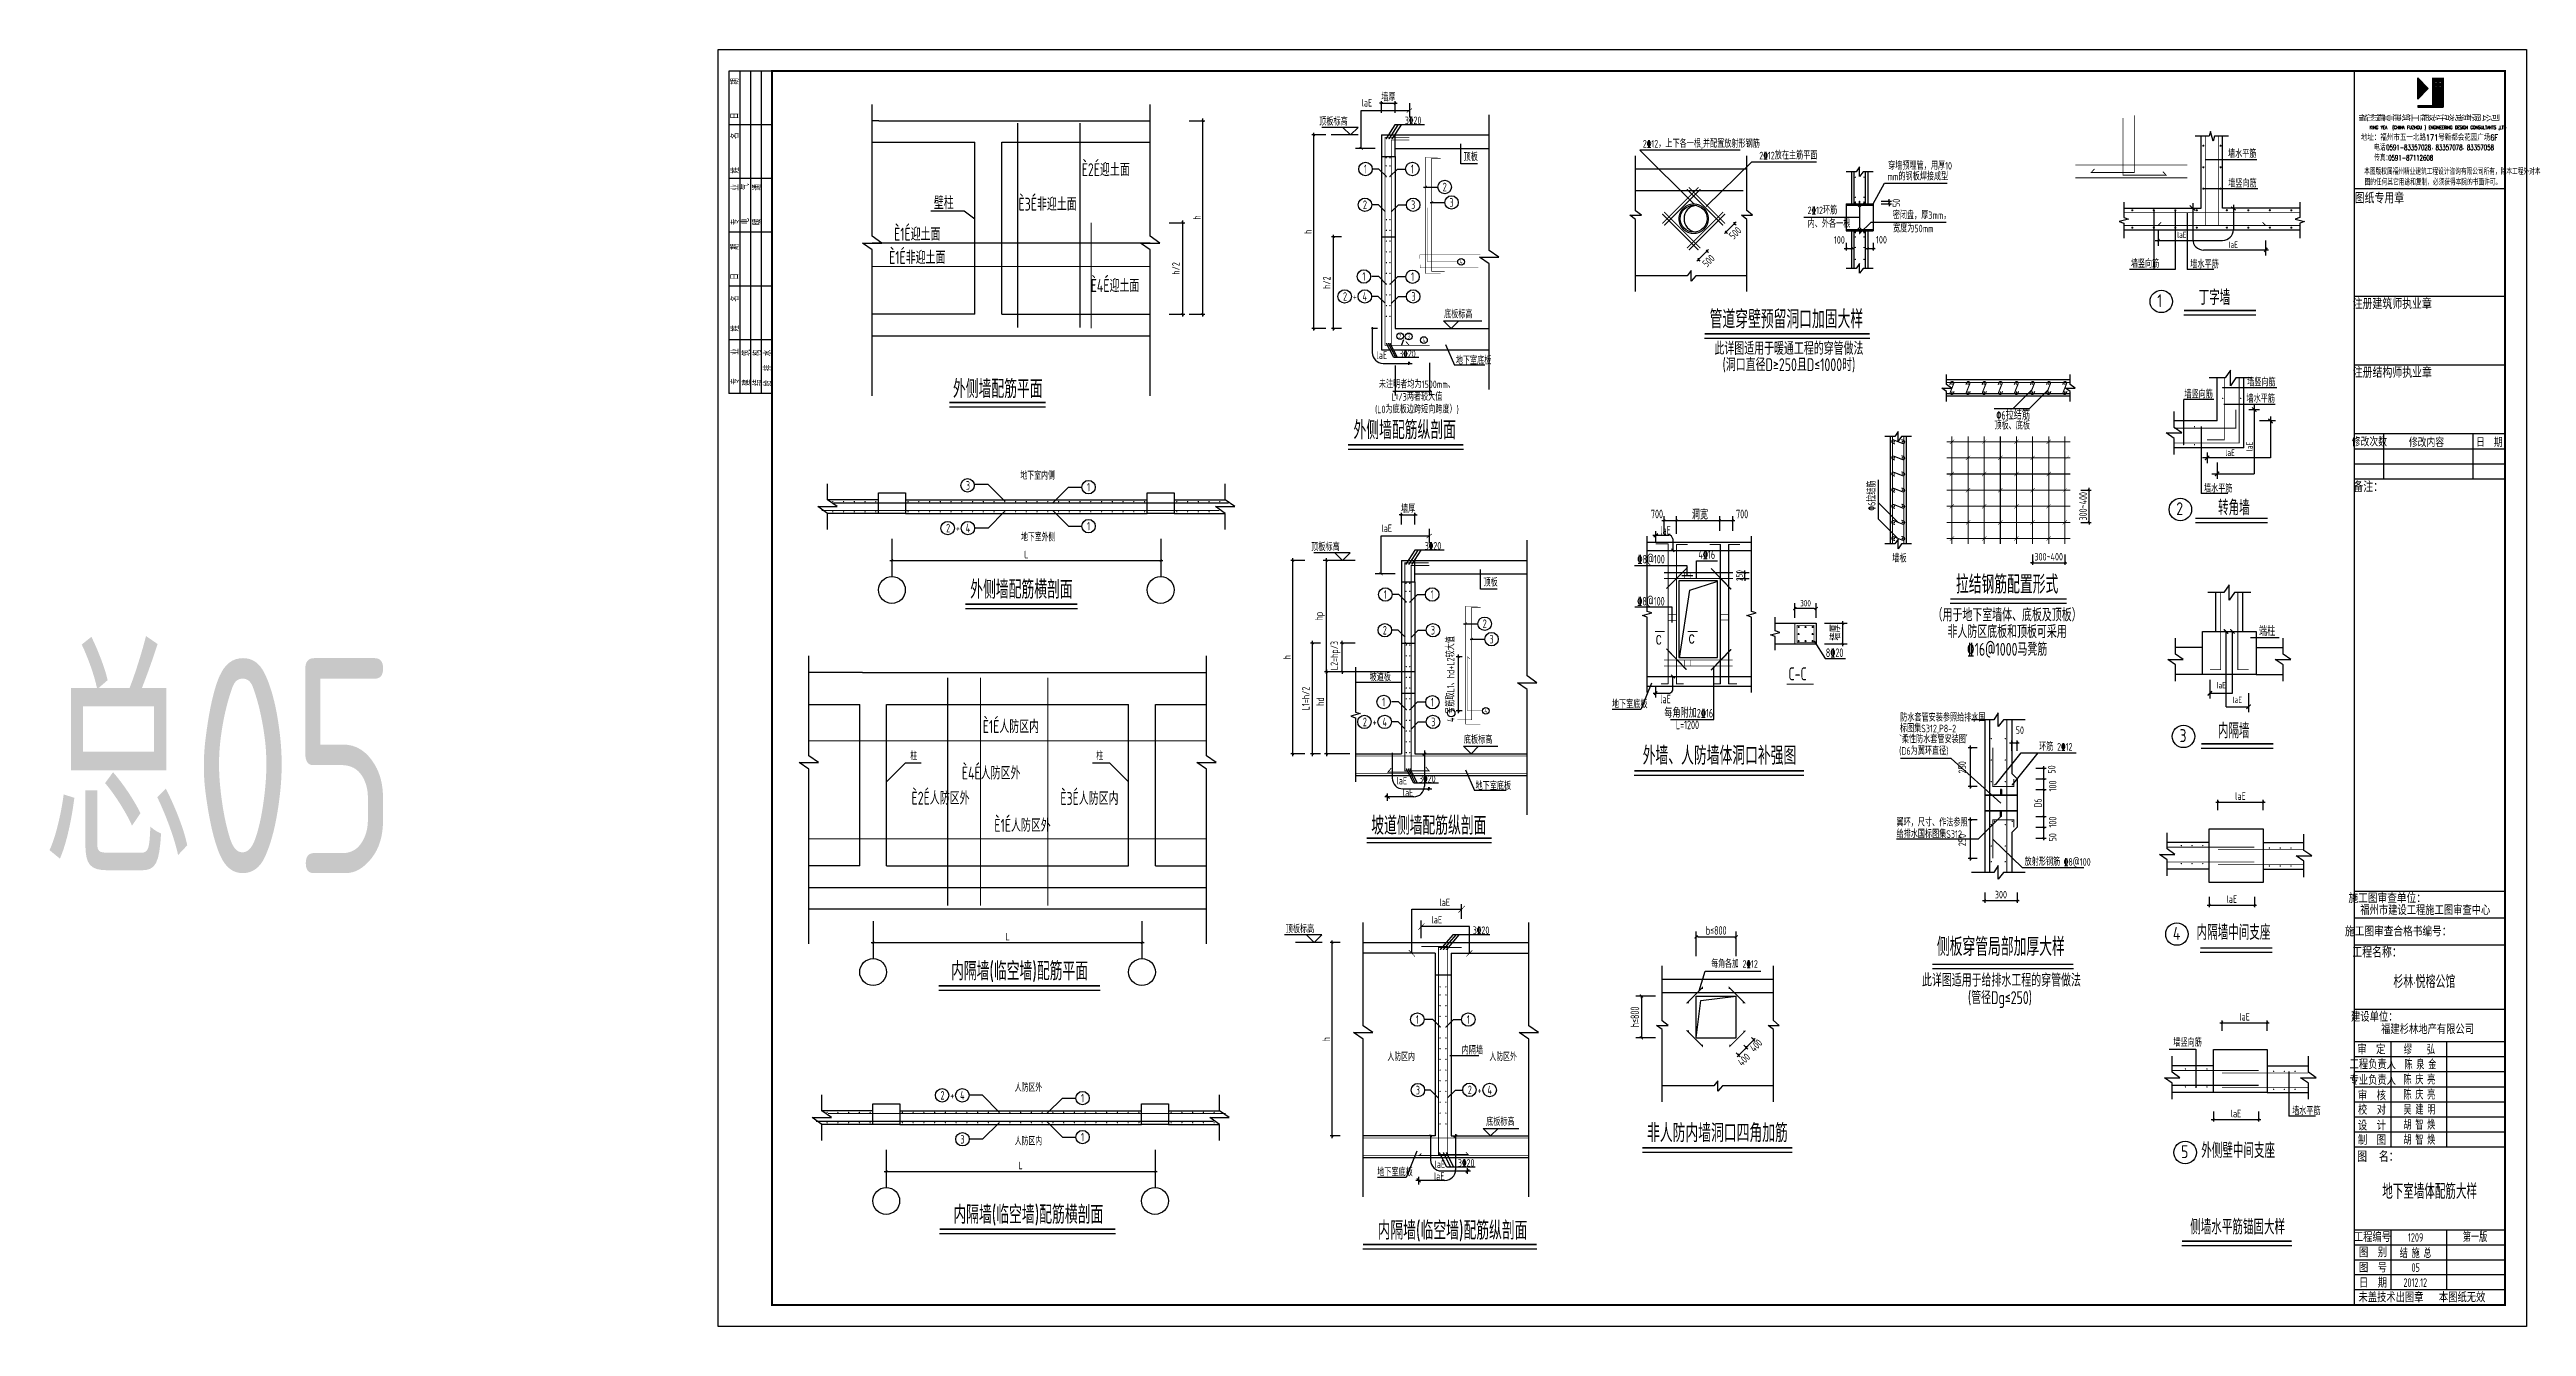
# Model space of a CAD drawing. Header units: millimetres. Extents: x -47177 to 68020, y 521003 to 580403.
import ezdxf
from ezdxf.enums import TextEntityAlignment as Align

# ---------------------------------------------------------------- set-up
doc = ezdxf.new("R2010")
doc.units = ezdxf.units.MM
doc.header["$LTSCALE"] = 1000
doc.header["$PDMODE"] = 35
doc.header["$PDSIZE"] = 200
for name, pattern in [('3', [5, 3, -2]), ('DASHED', [0.75, 0.5, -0.25]), ('DASHEDX2', [1.5, 1, -0.5]), ('HIDDEN', [7, 5, -2])]:
    doc.linetypes.add(name, pattern=pattern)
for name, color, linetype in [('COLU', 7, 'Continuous'), ('DIM', 4, 'Continuous'), ('GZ', 7, 'Continuous'), ('TEXT', 7, 'Continuous'), ('THIN', 7, 'Continuous'), ('图框', 4, 'Continuous')]:
    doc.layers.add(name, color=color, linetype=linetype)
doc.layers.add('REIN', color=1, linetype='Continuous', lineweight=18)
doc.styles.add('DX', font='txt.shx', dxfattribs={"width": 0.75, "bigfont": 'hztxt.shx'})
doc.styles.add('HZ', font='tssdeng.shx', dxfattribs={"bigfont": 'hztxt.shx'})
doc.styles.add('hztxt', font='txt', dxfattribs={"height": 10, "bigfont": 'hztxt.shx'})
doc.styles.add('HZTXT2', font='simplex.shx', dxfattribs={"width": 0.8, "bigfont": 'hztxt.shx'})
doc.styles.add('Jgcad-DIM', font='tssdeng.shx', dxfattribs={"width": 0.7, "bigfont": 'tssdchn.shx'})
doc.styles.add('TK', font='romans.shx', dxfattribs={"width": 0.7, "bigfont": 'hztxt3.shx'})
doc.styles.add('TSSD_Dimension', font='Tssdeng.shx', dxfattribs={"width": 0.7, "bigfont": 'hztxt.shx'})
doc.styles.add('TSSD_NORM', font='tssdeng.shx', dxfattribs={"width": 0.7, "bigfont": 'tssdchn.shx'})
doc.styles.add('TSSD_REIN', font='Tssdeng.shx', dxfattribs={"width": 0.7, "bigfont": 'hztxt.shx'})
doc.styles.add('汉字', font='STXINWEI.TTF', dxfattribs={"width": 0.8})
doc.dimstyles.new('TSSD_100_100', dxfattribs={"dimtxt": 300, "dimasz": 100, "dimexe": 100, "dimexo": 250, "dimgap": 100, "dimtad": 1, "dimdec": 0, "dimzin": 0, "dimdsep": 46, "dimtxsty": 'TSSD_Dimension', "dimblk": 'ARCHTICK', "dimcen": 0, "dimdle": 100, "dimclrt": 7, "dimadec": 0, "dimazin": 0, "dimtfac": 1, "dimtdec": 0, "dimtix": 1, "dimtmove": 2, "dimatfit": 3, "dimfxl": 1, "dimtolj": 1, "dimtzin": 0, "dimarcsym": 0})
doc.dimstyles.new('TSSD_100_100$0', dxfattribs={"dimtxt": 300, "dimasz": 100, "dimexe": 250, "dimexo": 250, "dimgap": 100, "dimtad": 1, "dimdec": 0, "dimzin": 0, "dimdsep": 46, "dimtxsty": 'TSSD_Dimension', "dimblk": '_tsdbk', "dimblk1": '_tsdbk', "dimblk2": '_tsdbk', "dimsah": 1, "dimcen": 0, "dimclrt": 7, "dimadec": 0, "dimazin": 0, "dimtfac": 1, "dimtdec": 0, "dimtix": 1, "dimtmove": 2, "dimatfit": 3, "dimldrblk": '_tsdbk', "dimfxl": 1, "dimtolj": 1, "dimtzin": 0, "dimarcsym": 0})

msp = doc.modelspace()

# ---------------------------------------------------------------- texts
at = {"layer": 'DIM', "color": 0, "style": 'TSSD_REIN'}
for s, height, width, p in [('1', 600, 0.8, (50851.1, 568420.6)), ('700', 400, 0.7, (27299.7, 558598)), ('洞宽', 400, 0.7, (29203.9, 558552.8)), ('700', 400, 0.7, (31259.8, 558598)), ('2', 600, 0.8, (51736.6, 558743.3)), ('laE', 400, 0.7, (27733.3, 557840.7)), ('laE', 400, 0.7, (27733.3, 549988.8)), ('3', 600, 0.8, (51886, 548187.1)), ('4', 600, 0.8, (51577, 538990.5)), ('5', 600, 0.8, (51959.4, 528832.8))]:
    msp.add_text(s, height=height, dxfattribs=dict(at, width=width)).set_placement(p)
at = {"layer": 'DIM', "color": 0, "style": 'TSSD_REIN', "width": 0.7}
msp.add_text('墙厚', height=400, rotation=90, dxfattribs=at).set_placement((36100.3, 552909.2))
at = {"layer": 'DIM', "color": 0, "char_height": 300, "attachment_point": 5, "style": 'Jgcad-DIM'}
for insert in [(51991.1, 571782.1), (54383.1, 571323.4)]:
    msp.add_mtext('laE', dxfattribs=dict(at, insert=insert))
at = {"layer": 'GZ', "style": 'TSSD_REIN', "width": 0.7}
for s, p in [('%%2001%%201人防区内', (-2465.1, 548609.1)), ('%%2004%%201人防区外', (-3383.6, 546445.7)), ('%%2002%%201人防区外', (-5737.3, 545279.4)), ('%%2003%%201人防区内', (1186.2, 545264.7)), ('%%2001%%201人防区外', (-1923.7, 544012.4))]:
    msp.add_text(s, height=600, dxfattribs=at).set_placement(p, align=Align.CENTER)
at = {"layer": 'TEXT', "style": 'TSSD_REIN', "width": 0.7}
for s, p in [('顶板标高', (13197.4, 576868.8)), ('底板标高', (19003.3, 567904.9)), ('顶板标高', (12824.3, 557076.6)), ('底板标高', (19925.8, 548112.7)), ('顶板标高', (11640.2, 539303.6)), ('底板标高', (20960.5, 530339.7))]:
    msp.add_text(s, height=350, dxfattribs=at).set_placement(p, align=Align.RIGHT)
for p in [(14091.4, 577926), (15013.8, 558133.9), (17711.2, 540731.7), (17342.7, 539923.8)]:
    msp.add_text('laE', height=350, dxfattribs=at).set_placement(p, align=Align.MIDDLE_CENTER)
at = {"layer": 'TEXT'}
for s, height, style, width, p in [('3\x8420', 350, 'TSSD_REIN', 0.7, (15855, 576931.4)), ('2%%13212，上下各一根,并配置放射形钢筋', 350, 'TSSD_REIN', 0.7, (26924.4, 575843.3)), ('顶板', 350, 'TSSD_REIN', 0.7, (18589.1, 575219.6)), ('2%%13212放在主筋平面', 350, 'TSSD_REIN', 0.7, (32340.9, 575296.5)), ('穿墙预埋管，用厚10', 350, 'TSSD_REIN', 0.7, (38335.9, 574817.7)), ('墙水平筋', 350, 'TSSD_REIN', 0.7, (54141.9, 575368.7)), ('mm的钢板焊接成型', 350, 'TSSD_REIN', 0.7, (38300.1, 574318.2)), ('墙竖向筋', 350, 'TSSD_REIN', 0.7, (54150.6, 573990.3)), ('壁柱', 600, 'TSSD_REIN', 0.7, (-6048.8, 572971.9)), ('2%%13212环筋', 350, 'TSSD_REIN', 0.7, (34585.6, 572745.1)), ('密闭盘，厚3mm，', 350, 'TSSD_REIN', 0.7, (38548.8, 572517.1)), ('内、外各一根', 350, 'TSSD_REIN', 0.7, (34592.1, 572117)), ('宽度为50mm', 350, 'TSSD_REIN', 0.7, (38560.7, 571901.7)), ('墙竖向筋', 350, 'TSSD_REIN', 0.7, (49617.9, 570257.9)), ('墙水平筋', 350, 'TSSD_REIN', 0.7, (52386.9, 570226.5)), ('丁字墙', 700, 'TSSD_REIN', 0.7, (52773.9, 568517.6)), ('laE', 350, 'TSSD_REIN', 0.7, (14539.8, 566009.3)), ('3%%13220', 350, 'TSSD_REIN', 0.7, (15589.4, 566074.3)), ('地下室底板', 350, 'TSSD_REIN', 0.7, (18222.6, 565756.9)), ('墙竖向筋', 350, 'TSSD_REIN', 0.7, (52112.8, 564187.1)), ('墙竖向筋', 350, 'TSSD_REIN', 0.7, (55030.8, 564745.3)), ('%%1306拉结筋', 400, 'TSSD_REIN', 0.7, (43363.1, 563187.4)), ('墙水平筋', 350, 'TSSD_REIN', 0.7, (54998.9, 563980.8)), ('顶板、底板', 350, 'TSSD_REIN', 0.7, (43276, 562729.7)), ('地下室内侧', 350, 'TSSD_NORM', 0.7, (-2019.1, 560400.9)), ('墙水平筋', 350, 'TSSD_REIN', 0.7, (53022.6, 559799.9)), ('地下室外侧', 350, 'TSSD_NORM', 0.7, (-1992.3, 557535)), ('3\x8420', 350, 'TSSD_REIN', 0.7, (16777.4, 557139.2)), ('%%1328@100', 400, 'TSSD_REIN', 0.7, (26669.9, 556493.7)), ('4%%13216', 400, 'TSSD_REIN', 0.7, (29509.3, 556709)), ('墙板', 350, 'TSSD_REIN', 0.7, (38529.8, 556546.5)), ('顶板', 350, 'TSSD_REIN', 0.7, (19511.6, 555427.4)), ('%%1328@100', 400, 'TSSD_REIN', 0.7, (26661.6, 554537.3)), ('C', 400, 'DX', 0.75, (27530.7, 552745.8)), ('C', 400, 'DX', 0.75, (29059.9, 552782.7)), ('8%%13220', 400, 'TSSD_REIN', 0.7, (35434, 552143.8)), ('坡道板', 350, 'TSSD_REIN', 0.7, (14216.4, 551025.2)), ('C-C', 600, 'TSSD_REIN', 0.7, (33698.3, 551064.5)), ('地下室底板', 350, 'TSSD_REIN', 0.7, (25488.3, 549767.7)), ('每角附加2%%13216', 400, 'TSSD_REIN', 0.7, (27921.9, 549329)), ('防水套管安装参照给排水国', 350, 'TSSD_REIN', 0.7, (38894.2, 549146.4)), ('L=1200', 400, 'TSSD_REIN', 0.7, (28463.2, 548787.4)), ("`柔性防水套管安装图'", 350, 'TSSD_REIN', 0.7, (38845, 548139.4)), ('标图集S312,P8-2', 350, 'TSSD_REIN', 0.7, (38881.7, 548643.8)), ('柱', 350, 'TSSD_NORM', 0.7, (-7141.7, 547353.8)), ('柱', 350, 'TSSD_NORM', 0.7, (1504.3, 547353.8)), ('外墙、人防墙体洞口补强图', 850, 'TSSD_REIN', 0.7, (26919.3, 547133)), ('(D6为翼环直径)', 350, 'TSSD_REIN', 0.7, (38846.8, 547601.2)), ('环筋 2%%13212', 350, 'TSSD_REIN', 0.7, (45356.6, 547792.2)), ('laE', 350, 'TSSD_REIN', 0.7, (15465.8, 546217.1)), ('3%%13220', 350, 'TSSD_REIN', 0.7, (16515.4, 546303.9)), ('地下室底板', 350, 'TSSD_REIN', 0.7, (19145, 545964.7)), ('laE', 350, 'TSSD_REIN', 0.7, (15760, 545660.9)), ('给排水国标图集S312', 350, 'TSSD_REIN', 0.7, (38722.1, 543729.3)), ('翼环，尺寸、作法参照', 350, 'TSSD_REIN', 0.7, (38722.1, 544266.6)), ('放射形钢筋 %%1328@100', 350, 'TSSD_REIN', 0.7, (44678.5, 542436.9)), ('3\x8420', 350, 'TSSD_REIN', 0.7, (19013.8, 539260.6)), ('每角各加 2%%13212', 350, 'TSSD_NORM', 0.7, (30111.7, 537690)), ('人防区内', 350, 'TSSD_NORM', 0.7, (15047.4, 533361.2)), ('内隔墙', 350, 'TSSD_REIN', 0.7, (18500.1, 533665.5)), ('人防区外', 350, 'TSSD_NORM', 0.7, (19790.9, 533361.2)), ('墙竖向筋', 350, 'TSSD_REIN', 0.7, (51598.6, 534029.7)), ('人防区外', 350, 'TSSD_NORM', 0.7, (-2286.3, 531929.6)), ('墙水平筋', 350, 'TSSD_REIN', 0.7, (57124.4, 530842.1)), ('人防区内', 350, 'TSSD_NORM', 0.7, (-2287.2, 529439.1)), ('3%%13220', 350, 'TSSD_REIN', 0.7, (18321.9, 528437.5)), ('地下室底板', 350, 'TSSD_REIN', 0.7, (14573.2, 527997.2)), ('laE', 350, 'TSSD_REIN', 0.7, (17209.2, 527817.3)), ('laE', 350, 'TSSD_REIN', 0.7, (17234.8, 528374)), ('第一版', 400, 'HZ', 0.7, (65062.3, 524944.3))]:
    msp.add_text(s, height=height, dxfattribs=dict(at, style=style, width=width)).set_placement(p)
at = {"layer": 'TEXT', "style": 'TSSD_REIN', "width": 0.7}
for s, height, p in [('%%2002%%201迎土面', 600, (1944.3, 574513.3)), ('%%2003%%201非迎土面', 600, (-758.2, 572910)), ('%%2001%%201迎土面', 600, (-6819.9, 571514.2)), ('%%2001%%201非迎土面', 600, (-6819.9, 570428.8)), ('%%2004%%201迎土面', 600, (2376.6, 569120.3)), ('管道穿壁预留洞口加固大样', 850, (33601.9, 567428.7)), ('此详图适用于暖通工程的穿管做法', 600, (33719.6, 566199.1)), ('(洞口直径D≥250且D≤1000时)', 600, (33719.6, 565441.3)), ('外侧墙配筋平面', 850, (-3075.6, 564190.8)), ('外侧墙配筋纵剖面', 850, (15849.1, 562276.3)), ('转角墙', 700, (54411.7, 558739.5)), ('外侧墙配筋横剖面', 850, (-1976, 554858.8)), ('拉结钢筋配置形式', 850, (43866, 555096.5)), ('（用于地下室墙体、底板及顶板）', 600, (43866, 553801.6)), ('非人防区底板和顶板可采用', 600, (43866, 553022.8)), ('%%13216@1000马凳筋', 600, (43866, 552203.6)), ('内隔墙', 700, (54401.1, 548363.4)), ('坡道侧墙配筋纵剖面', 850, (16971.6, 543878.1)), ('侧板穿管局部加厚大样', 850, (43574.4, 538238.4)), ('内隔墙中间支座', 700, (54396.2, 538986.6)), ('内隔墙(临空墙)配筋平面', 850, (-2064.6, 537106.2)), ('此详图适用于给排水工程的穿管做法', 600, (43602.1, 536810.5)), ('(管径Dg≤250)', 600, (43533.3, 535999.2)), ('非人防内墙洞口四角加筋', 850, (30393.6, 529576.3)), ('外侧壁中间支座', 700, (54611.9, 528840.2)), ('内隔墙(临空墙)配筋横剖面', 850, (-1656.8, 525781.1)), ('内隔墙(临空墙)配筋纵剖面', 850, (18073.3, 525044.1)), ('侧墙水平筋锚固大样', 700, (54588, 525282.6))]:
    msp.add_text(s, height=height, dxfattribs=at).set_placement(p, align=Align.CENTER)
at = {"layer": 'TEXT'}
for s, height, style, width, p in [('1', 400, 'TSSD_REIN', 0.7, (14025.7, 574844.6)), ('1', 400, 'TSSD_REIN', 0.7, (16204.6, 574844.6)), ('2', 400, 'TSSD_REIN', 0.7, (17709.3, 574007.7)), ('2', 400, 'TSSD_REIN', 0.7, (14001.9, 573182)), ('3', 400, 'TSSD_REIN', 0.7, (16242.1, 573182)), ('3', 400, 'TSSD_REIN', 0.7, (18027.7, 573288.7)), ('4', 200, 'TSSD_REIN', 0.7, (18471.7, 570525.4)), ('2', 400, 'TSSD_REIN', 0.7, (13074.7, 568915.8)), ('1', 400, 'TSSD_REIN', 0.7, (13950.5, 569844.6)), ('4', 400, 'TSSD_REIN', 0.7, (13996, 568915.8)), ('1', 400, 'TSSD_REIN', 0.7, (16215.3, 569834.3)), ('3', 400, 'TSSD_REIN', 0.7, (16261.1, 568917.3)), ('+', 400, 'TSSD_REIN', 0.7, (13527.6, 568915.8)), ('2', 200, 'TSSD_REIN', 0.7, (15637.1, 567068.7)), ('3', 200, 'TSSD_REIN', 0.7, (16034.6, 567057.1)), ('4', 200, 'TSSD_REIN', 0.7, (16743.5, 566887.1)), ('laE', 300, 'TSSD_REIN', 0.7, (54237.6, 561647.6)), ('3', 400, 'TSSD_REIN', 0.7, (-4461.9, 560129.4)), ('1', 400, 'TSSD_REIN', 0.7, (1146.7, 560044.4)), ('2', 400, 'TSSD_REIN', 0.7, (-5386.1, 558141.6)), ('+', 400, 'TSSD_REIN', 0.7, (-4933.1, 558141.6)), ('4', 400, 'TSSD_REIN', 0.7, (-4464.8, 558141.6)), ('1', 400, 'TSSD_REIN', 0.7, (1146.7, 558230.2)), ('1', 400, 'TSSD_REIN', 0.7, (14948.2, 555052.4)), ('1', 400, 'TSSD_REIN', 0.7, (17127.1, 555052.4)), ('2', 400, 'TSSD_REIN', 0.7, (14924.4, 553389.9)), ('3', 400, 'TSSD_REIN', 0.7, (17164.6, 553389.9)), ('2', 400, 'TSSD_REIN', 0.7, (19569.5, 553692.7)), ('3', 400, 'TSSD_REIN', 0.7, (19887.9, 552973.6)), ('端柱', 400, 'TSSD_REIN', 0.7, (55957.2, 553378)), ('laE', 300, 'TSSD_REIN', 0.7, (53822.6, 550831.9)), ('1', 400, 'TSSD_REIN', 0.7, (14872.9, 550052.4)), ('1', 400, 'TSSD_REIN', 0.7, (17137.8, 550042.2)), ('4', 200, 'TSSD_REIN', 0.7, (19620.4, 549642)), ('laE', 300, 'TSSD_REIN', 0.7, (54572.6, 550152.6)), ('2', 400, 'TSSD_REIN', 0.7, (13997.2, 549123.7)), ('+', 400, 'TSSD_REIN', 0.7, (14450.1, 549123.7)), ('4', 400, 'TSSD_REIN', 0.7, (14918.4, 549123.7)), ('3', 400, 'TSSD_REIN', 0.7, (17183.5, 549125.1)), ('福州市建设工程施工图审查中心  ', 400, 'HZTXT2', 0.8, (63534.5, 540403.7)), ('杉林·悦榕公馆', 600, 'HZTXT2', 0.7, (63272, 537075.5)), ('1', 400, 'TSSD_REIN', 0.7, (16438, 535279.4)), ('1', 400, 'TSSD_REIN', 0.7, (18808, 535279.4)), ('福建杉林地产有限公司', 400, 'HZTXT2', 0.8, (63420, 534857.6)), ('缪    弘', 400, 'HZ', 0.7, (63041, 533917.4)), ('陈 泉 金', 400, 'HZ', 0.7, (63085.5, 533217.4)), ('2', 400, 'TSSD_REIN', 0.7, (18878.7, 532010.5)), ('陈 庆 亮', 400, 'HZ', 0.7, (63041, 532517.6)), ('2', 400, 'TSSD_REIN', 0.7, (-5646.2, 531756.1)), ('+', 400, 'TSSD_REIN', 0.7, (-5193.3, 531756.1)), ('4', 400, 'TSSD_REIN', 0.7, (-4725, 531756.1)), ('1', 400, 'TSSD_REIN', 0.7, (866.8, 531624.7)), ('3', 400, 'TSSD_REIN', 0.7, (16463.9, 531996.2)), ('+', 400, 'TSSD_REIN', 0.7, (19332.2, 532001.5)), ('4', 400, 'TSSD_REIN', 0.7, (19800.5, 532001.5)), ('吴 建 明', 400, 'HZ', 0.7, (63041, 531117.6)), ('陈 庆 亮', 400, 'HZ', 0.7, (63041, 531817.6)), ('3', 400, 'TSSD_REIN', 0.7, (-4717.2, 529711.6)), ('1', 400, 'TSSD_REIN', 0.7, (866.8, 529810.5)), ('胡 智 焕', 400, 'HZ', 0.7, (63041, 530417.6)), ('胡 智 焕', 400, 'HZ', 0.7, (63041, 529717.6)), ('地下室墙体配筋大样', 700, 'TSSD_REIN', 0.7, (63514.8, 527323.3))]:
    msp.add_text(s, height=height, dxfattribs=dict(at, style=style, width=width)).set_placement(p, align=Align.MIDDLE)
at = {"layer": 'TEXT', "style": 'TSSD_REIN', "width": 0.7}
msp.add_text('laE', height=300, rotation=90, dxfattribs=at).set_placement((55139.6, 561937.5), align=Align.MIDDLE)
msp.add_text('%%1306拉结筋', height=350, rotation=90, dxfattribs=at).set_placement((37746.6, 558957.6))
at = {"layer": 'TEXT', "color": 1, "style": 'TSSD_REIN', "width": 0.7}
msp.add_text('总05', height=10000, dxfattribs=at).set_placement((-39260.3, 547605.8), align=Align.MIDDLE)
at = {"layer": 'TEXT', "color": 0, "linetype": 'ByBlock', "style": 'HZ', "width": 0.7}
for s, p in [('1209', (62866.2, 525143.7)), ('结 施 总', (62866.2, 524443.7)), ('05', (62866.2, 523743.7))]:
    msp.add_text(s, height=400, dxfattribs=at).set_placement(p, align=Align.MIDDLE)
msp.add_text('2012.12', height=400, dxfattribs=at).set_placement((62299.9, 522843.7))

# ---------------------------------------------------------------- blocks, each defined once
blk = doc.blocks.new('_ArchTick')
at = {"color": 0, "linetype": 'ByBlock', "const_width": 0.4}
blk.add_lwpolyline([(-0.5, -0.5), (0.5, 0.5)], dxfattribs=at)
blk = doc.blocks.new('*D2')
at = {"layer": 'Defpoints', "color": 0}
for p in [(37758, 573343), (37758, 573218), (38383, 573343)]:
    blk.add_point(p, dxfattribs=at)
at = {"layer": 'DIM', "color": 0, "lineweight": -2}
for p, q in [((38008, 573343), (38483, 573343)), ((38008, 573218), (38483, 573218)), ((38383, 573343), (38383, 573443)), ((38383, 573218), (38383, 573343)), ((38383, 573218), (38383, 573118))]:
    blk.add_line(p, q, dxfattribs=at)
at = {"layer": 'DIM', "color": 0, "lineweight": -2, "xscale": 100, "yscale": 100, "zscale": 100}
for p, rotation in [((38383, 573343), 270), ((38383, 573218), 90)]:
    blk.add_blockref('_ArchTick', p, dxfattribs=dict(at, rotation=rotation))
at = {"layer": 'DIM', "color": 7, "insert": (38711, 573267), "char_height": 350, "attachment_point": 5, "rotation": 90, "style": 'TSSD_Dimension'}
blk.add_mtext('\\A1;50', dxfattribs=at)
blk = doc.blocks.new('*D3')
at = {"layer": 'Defpoints', "color": 0}
for p in [(37383, 571655), (37633, 571655), (37633, 571153)]:
    blk.add_point(p, dxfattribs=at)
at = {"layer": 'DIM', "color": 0, "lineweight": -2}
for p, q in [((37383, 571405), (37383, 571053)), ((37633, 571405), (37633, 571053)), ((37283, 571153), (37733, 571153))]:
    blk.add_line(p, q, dxfattribs=at)
at = {"layer": 'DIM', "color": 0, "lineweight": -2, "xscale": 100, "yscale": 100, "zscale": 100, "rotation": 180}
blk.add_blockref('_ArchTick', (37383, 571153), dxfattribs=at)
at = {"layer": 'DIM', "color": 0, "lineweight": -2, "xscale": 100, "yscale": 100, "zscale": 100}
blk.add_blockref('_ArchTick', (37633, 571153), dxfattribs=at)
at = {"layer": 'DIM', "color": 7, "insert": (38023, 571553), "char_height": 350, "attachment_point": 5, "style": 'TSSD_Dimension'}
blk.add_mtext('\\A1;100', dxfattribs=at)
blk = doc.blocks.new('*D4')
at = {"layer": 'Defpoints', "color": 0}
for p in [(36383, 571655), (36633, 571655), (36633, 571153)]:
    blk.add_point(p, dxfattribs=at)
at = {"layer": 'DIM', "color": 0, "lineweight": -2}
for p, q in [((36383, 571405), (36383, 571053)), ((36633, 571405), (36633, 571053)), ((36283, 571153), (36733, 571153))]:
    blk.add_line(p, q, dxfattribs=at)
at = {"layer": 'DIM', "color": 0, "lineweight": -2, "xscale": 100, "yscale": 100, "zscale": 100, "rotation": 180}
blk.add_blockref('_ArchTick', (36383, 571153), dxfattribs=at)
at = {"layer": 'DIM', "color": 0, "lineweight": -2, "xscale": 100, "yscale": 100, "zscale": 100}
blk.add_blockref('_ArchTick', (36633, 571153), dxfattribs=at)
at = {"layer": 'DIM', "color": 7, "insert": (36066, 571546), "char_height": 350, "attachment_point": 5, "style": 'TSSD_Dimension'}
blk.add_mtext('\\A1;100', dxfattribs=at)
blk = doc.blocks.new('*D5')
at = {"layer": 'Defpoints', "color": 0}
for p in [(30968, 572531), (30570, 572133), (31189, 572310)]:
    blk.add_point(p, dxfattribs=at)
at = {"layer": 'DIM', "color": 0, "lineweight": -2}
for p, q in [((30721, 571842), (31260, 572381)), ((30747, 571956), (30862, 571842)), ((31145, 572354), (31260, 572239))]:
    blk.add_line(p, q, dxfattribs=at)
at = {"layer": 'DIM', "color": 0, "lineweight": -2, "xscale": 100, "yscale": 100, "zscale": 100}
for p, rotation in [((30791, 571912), 225), ((31189, 572310), 45)]:
    blk.add_blockref('_ArchTick', p, dxfattribs=dict(at, rotation=rotation))
at = {"layer": 'DIM', "color": 7, "insert": (31220, 571867), "char_height": 350, "attachment_point": 5, "rotation": 45, "style": 'TSSD_Dimension'}
blk.add_mtext('\\A1;500', dxfattribs=at)
blk = doc.blocks.new('*D6')
at = {"layer": 'Defpoints', "color": 0}
for p in [(29289, 570852), (29687, 571249), (29908, 571028)]:
    blk.add_point(p, dxfattribs=at)
at = {"layer": 'DIM', "color": 0, "lineweight": -2}
for p, q in [((29439, 570560), (29978, 571099)), ((29466, 570675), (29581, 570560)), ((29863, 571073), (29978, 570958))]:
    blk.add_line(p, q, dxfattribs=at)
at = {"layer": 'DIM', "color": 0, "lineweight": -2, "xscale": 100, "yscale": 100, "zscale": 100}
for p, rotation in [((29510, 570631), 225), ((29908, 571028), 45)]:
    blk.add_blockref('_ArchTick', p, dxfattribs=dict(at, rotation=rotation))
at = {"layer": 'DIM', "color": 7, "insert": (29979, 570574), "char_height": 350, "attachment_point": 5, "rotation": 45, "style": 'TSSD_Dimension'}
blk.add_mtext('\\A1;500', dxfattribs=at)
blk = doc.blocks.new('*D7')
at = {"layer": 'Defpoints', "color": 0}
for p in [(30505, 557811), (31105, 558492), (31105, 557811)]:
    blk.add_point(p, dxfattribs=at)
at = {"layer": 'DIM', "color": 0, "lineweight": -2}
for p, q in [((30405, 558492), (31205, 558492)), ((30505, 558011), (30505, 558692)), ((31105, 558011), (31105, 558692))]:
    blk.add_line(p, q, dxfattribs=at)
at = {"layer": 'DIM', "color": 0, "lineweight": -2, "xscale": 100, "yscale": 100, "zscale": 100, "rotation": 180}
blk.add_blockref('_ArchTick', (30505, 558492), dxfattribs=at)
at = {"layer": 'DIM', "color": 0, "lineweight": -2, "xscale": 100, "yscale": 100, "zscale": 100}
blk.add_blockref('_ArchTick', (31105, 558492), dxfattribs=at)
blk = doc.blocks.new('*D8')
at = {"layer": 'Defpoints', "color": 0}
for p in [(28486, 557675), (30505, 558492), (30505, 557811)]:
    blk.add_point(p, dxfattribs=at)
at = {"layer": 'DIM', "color": 0, "lineweight": -2}
for p, q in [((28386, 558492), (30605, 558492)), ((28486, 557925), (28486, 558592)), ((30505, 558061), (30505, 558592))]:
    blk.add_line(p, q, dxfattribs=at)
at = {"layer": 'DIM', "color": 0, "lineweight": -2, "xscale": 100, "yscale": 100, "zscale": 100, "rotation": 180}
blk.add_blockref('_ArchTick', (28486, 558492), dxfattribs=at)
at = {"layer": 'DIM', "color": 0, "lineweight": -2, "xscale": 100, "yscale": 100, "zscale": 100}
blk.add_blockref('_ArchTick', (30505, 558492), dxfattribs=at)
blk = doc.blocks.new('*D9')
at = {"layer": 'Defpoints', "color": 0}
for p in [(27914, 557675), (28486, 558492), (28486, 557675)]:
    blk.add_point(p, dxfattribs=at)
at = {"layer": 'DIM', "color": 0, "lineweight": -2}
for p, q in [((27814, 558492), (28586, 558492)), ((27914, 557875), (27914, 558692)), ((28486, 557875), (28486, 558692))]:
    blk.add_line(p, q, dxfattribs=at)
at = {"layer": 'DIM', "color": 0, "lineweight": -2, "xscale": 100, "yscale": 100, "zscale": 100, "rotation": 180}
blk.add_blockref('_ArchTick', (27914, 558492), dxfattribs=at)
at = {"layer": 'DIM', "color": 0, "lineweight": -2, "xscale": 100, "yscale": 100, "zscale": 100}
blk.add_blockref('_ArchTick', (28486, 558492), dxfattribs=at)
blk = doc.blocks.new('*D10')
at = {"layer": 'Defpoints', "color": 0}
for p in [(45579, 545974), (45579, 545974), (44954, 544724)]:
    blk.add_point(p, dxfattribs=at)
at = {"layer": 'DIM', "color": 0, "lineweight": -2}
for p, q in [((45579, 544624), (45579, 546074)), ((45329, 545974), (45479, 545974)), ((45204, 544724), (45679, 544724))]:
    blk.add_line(p, q, dxfattribs=at)
at = {"layer": 'DIM', "color": 0, "lineweight": -2, "xscale": 100, "yscale": 100, "zscale": 100}
for p, rotation in [((45579, 545974), 90), ((45579, 544724), 270)]:
    blk.add_blockref('_ArchTick', p, dxfattribs=dict(at, rotation=rotation))
at = {"layer": 'DIM', "color": 7, "insert": (45304, 545349), "char_height": 350, "attachment_point": 5, "rotation": 90, "style": 'TSSD_Dimension'}
blk.add_mtext('\\A1;D6', dxfattribs=at)
blk = doc.blocks.new('*D11')
at = {"layer": 'Defpoints', "color": 0}
for p in [(44954, 546474), (45579, 546474), (44954, 545974)]:
    blk.add_point(p, dxfattribs=at)
at = {"layer": 'DIM', "color": 0, "lineweight": -2}
for p, q in [((45204, 546474), (45679, 546474)), ((45579, 545874), (45579, 546574)), ((45204, 545974), (45679, 545974))]:
    blk.add_line(p, q, dxfattribs=at)
at = {"layer": 'DIM', "color": 0, "lineweight": -2, "xscale": 100, "yscale": 100, "zscale": 100}
for p, rotation in [((45579, 546474), 90), ((45579, 545974), 270)]:
    blk.add_blockref('_ArchTick', p, dxfattribs=dict(at, rotation=rotation))
at = {"layer": 'DIM', "color": 7, "insert": (45986, 546146), "char_height": 350, "attachment_point": 5, "rotation": 90, "style": 'TSSD_Dimension'}
blk.add_mtext('\\A1;100', dxfattribs=at)
blk = doc.blocks.new('*D12')
at = {"layer": 'Defpoints', "color": 0}
for p in [(44954, 546974), (44954, 546474), (45579, 546974)]:
    blk.add_point(p, dxfattribs=at)
at = {"layer": 'DIM', "color": 0, "lineweight": -2}
for p, q in [((45204, 546974), (45679, 546974)), ((45204, 546474), (45679, 546474)), ((45579, 546374), (45579, 547074))]:
    blk.add_line(p, q, dxfattribs=at)
at = {"layer": 'DIM', "color": 0, "lineweight": -2, "xscale": 100, "yscale": 100, "zscale": 100}
for p, rotation in [((45579, 546974), 90), ((45579, 546474), 270)]:
    blk.add_blockref('_ArchTick', p, dxfattribs=dict(at, rotation=rotation))
at = {"layer": 'DIM', "color": 7, "insert": (45942, 546911), "char_height": 350, "attachment_point": 5, "rotation": 90, "style": 'TSSD_Dimension'}
blk.add_mtext('\\A1;50', dxfattribs=at)
blk = doc.blocks.new('*D13')
at = {"layer": 'Defpoints', "color": 0}
for p in [(44954, 544224), (45579, 544224), (44954, 543724)]:
    blk.add_point(p, dxfattribs=at)
at = {"layer": 'DIM', "color": 0, "lineweight": -2}
for p, q in [((45204, 544224), (45679, 544224)), ((45579, 543624), (45579, 544324)), ((45204, 543724), (45679, 543724))]:
    blk.add_line(p, q, dxfattribs=at)
at = {"layer": 'DIM', "color": 0, "lineweight": -2, "xscale": 100, "yscale": 100, "zscale": 100}
for p, rotation in [((45579, 544224), 90), ((45579, 543724), 270)]:
    blk.add_blockref('_ArchTick', p, dxfattribs=dict(at, rotation=rotation))
at = {"layer": 'DIM', "color": 7, "insert": (45986, 543758), "char_height": 350, "attachment_point": 5, "rotation": 90, "style": 'TSSD_Dimension'}
blk.add_mtext('\\A1;50', dxfattribs=at)
blk = doc.blocks.new('*D14')
at = {"layer": 'Defpoints', "color": 0}
for p in [(44954, 544724), (44954, 544224), (45579, 544724)]:
    blk.add_point(p, dxfattribs=at)
at = {"layer": 'DIM', "color": 0, "lineweight": -2}
for p, q in [((45204, 544724), (45679, 544724)), ((45204, 544224), (45679, 544224)), ((45579, 544124), (45579, 544824))]:
    blk.add_line(p, q, dxfattribs=at)
at = {"layer": 'DIM', "color": 0, "lineweight": -2, "xscale": 100, "yscale": 100, "zscale": 100}
for p, rotation in [((45579, 544724), 90), ((45579, 544224), 270)]:
    blk.add_blockref('_ArchTick', p, dxfattribs=dict(at, rotation=rotation))
at = {"layer": 'DIM', "color": 7, "insert": (45986, 544466), "char_height": 350, "attachment_point": 5, "rotation": 90, "style": 'TSSD_Dimension'}
blk.add_mtext('\\A1;100', dxfattribs=at)
blk = doc.blocks.new('*D15')
at = {"layer": 'Defpoints', "color": 0}
for p in [(31798, 534617), (31444, 534264), (32085, 534330)]:
    blk.add_point(p, dxfattribs=at)
at = {"layer": 'DIM', "color": 0, "lineweight": -2}
for p, q in [((31621, 534087), (31802, 533906)), ((31731, 533976), (31661, 533906)), ((31731, 533976), (32085, 534330)), ((31974, 534440), (32156, 534259)), ((32085, 534330), (32156, 534401))]:
    blk.add_line(p, q, dxfattribs=at)
at = {"layer": 'DIM', "color": 0, "lineweight": -2, "xscale": 100, "yscale": 100, "zscale": 100}
for p, rotation in [((31731, 533976), 45), ((32085, 534330), 225)]:
    blk.add_blockref('_ArchTick', p, dxfattribs=dict(at, rotation=rotation))
at = {"layer": 'DIM', "color": 7, "insert": (32191, 534073), "char_height": 350, "attachment_point": 5, "rotation": 45, "style": 'TSSD_Dimension'}
blk.add_mtext('\\A1;400', dxfattribs=at)
blk = doc.blocks.new('*D16')
at = {"layer": 'Defpoints', "color": 0}
for p in [(31091, 533910), (31444, 534264), (31731, 533976)]:
    blk.add_point(p, dxfattribs=at)
at = {"layer": 'DIM', "color": 0, "lineweight": -2}
for p, q in [((31267, 533733), (31448, 533552)), ((31307, 533552), (31802, 534047)), ((31621, 534087), (31802, 533906))]:
    blk.add_line(p, q, dxfattribs=at)
at = {"layer": 'DIM', "color": 0, "lineweight": -2, "xscale": 100, "yscale": 100, "zscale": 100}
for p, rotation in [((31378, 533623), 225), ((31731, 533976), 45)]:
    blk.add_blockref('_ArchTick', p, dxfattribs=dict(at, rotation=rotation))
at = {"layer": 'DIM', "color": 7, "insert": (31623, 533417), "char_height": 350, "attachment_point": 5, "rotation": 45, "style": 'TSSD_Dimension'}
blk.add_mtext('\\A1;400', dxfattribs=at)
blk = doc.blocks.new('*D17')
at = {"layer": 'Defpoints', "color": 0}
for p in [(42161, 547924), (42727, 547924), (42727, 546124)]:
    blk.add_point(p, dxfattribs=at)
at = {"layer": 'DIM', "color": 0, "lineweight": -2}
for p, q in [((42477, 547924), (42061, 547924)), ((42161, 546024), (42161, 548024)), ((42477, 546124), (42061, 546124))]:
    blk.add_line(p, q, dxfattribs=at)
at = {"layer": 'DIM', "color": 0, "lineweight": -2, "xscale": 100, "yscale": 100, "zscale": 100}
for p, rotation in [((42161, 547924), 90), ((42161, 546124), 270)]:
    blk.add_blockref('_ArchTick', p, dxfattribs=dict(at, rotation=rotation))
at = {"layer": 'DIM', "color": 7, "insert": (41779, 547014), "char_height": 350, "attachment_point": 5, "rotation": 90, "style": 'TSSD_Dimension'}
blk.add_mtext('\\A1;250', dxfattribs=at)
blk = doc.blocks.new('*D18')
at = {"layer": 'Defpoints', "color": 0}
for p in [(35178, 553711), (36229, 553711), (35178, 552755)]:
    blk.add_point(p, dxfattribs=at)
at = {"layer": 'DIM', "color": 0, "lineweight": -2}
for p, q in [((35378, 553711), (36429, 553711)), ((36229, 552655), (36229, 553811)), ((35378, 552755), (36429, 552755))]:
    blk.add_line(p, q, dxfattribs=at)
at = {"layer": 'DIM', "color": 0, "lineweight": -2, "xscale": 100, "yscale": 100, "zscale": 100}
for p, rotation in [((36229, 553711), 90), ((36229, 552755), 270)]:
    blk.add_blockref('_ArchTick', p, dxfattribs=dict(at, rotation=rotation))
blk = doc.blocks.new('*D19')
at = {"layer": 'Defpoints', "color": 0}
for p in [(42161, 544574), (42727, 544574), (42727, 542774)]:
    blk.add_point(p, dxfattribs=at)
at = {"layer": 'DIM', "color": 0, "lineweight": -2}
for p, q in [((42477, 544574), (42061, 544574)), ((42161, 542674), (42161, 544674)), ((42477, 542774), (42061, 542774))]:
    blk.add_line(p, q, dxfattribs=at)
at = {"layer": 'DIM', "color": 0, "lineweight": -2, "xscale": 100, "yscale": 100, "zscale": 100}
for p, rotation in [((42161, 544574), 90), ((42161, 542774), 270)]:
    blk.add_blockref('_ArchTick', p, dxfattribs=dict(at, rotation=rotation))
at = {"layer": 'DIM', "color": 7, "insert": (41779, 543630), "char_height": 350, "attachment_point": 5, "rotation": 90, "style": 'TSSD_Dimension'}
blk.add_mtext('\\A1;250', dxfattribs=at)
blk = doc.blocks.new('*D20')
at = {"layer": 'Defpoints', "color": 0}
for p in [(31105, 556072), (31105, 555794), (31663, 556072)]:
    blk.add_point(p, dxfattribs=at)
at = {"layer": 'DIM', "color": 0, "lineweight": -2}
for p, q in [((31305, 556072), (31863, 556072)), ((31305, 555794), (31863, 555794)), ((31663, 556072), (31663, 556172)), ((31663, 555794), (31663, 556072)), ((31663, 555794), (31663, 555694))]:
    blk.add_line(p, q, dxfattribs=at)
at = {"layer": 'DIM', "color": 0, "lineweight": -2, "xscale": 100, "yscale": 100, "zscale": 100}
for p, rotation in [((31663, 556072), 270), ((31663, 555794), 90)]:
    blk.add_blockref('_ArchTick', p, dxfattribs=dict(at, rotation=rotation))
at = {"layer": 'DIM', "color": 7, "insert": (31413, 555933), "char_height": 300, "attachment_point": 5, "rotation": 90, "style": 'TSSD_Dimension'}
blk.add_mtext('\\A1;250', dxfattribs=at)
blk = doc.blocks.new('*D21')
at = {"layer": 'Defpoints', "color": 0}
for p in [(42829, 541442), (44329, 541442), (44329, 540817)]:
    blk.add_point(p, dxfattribs=at)
at = {"layer": 'DIM', "color": 0, "lineweight": -2}
for p, q in [((42729, 540817), (44429, 540817)), ((42829, 541192), (42829, 540717)), ((44329, 541192), (44329, 540717))]:
    blk.add_line(p, q, dxfattribs=at)
at = {"layer": 'DIM', "color": 0, "lineweight": -2, "xscale": 100, "yscale": 100, "zscale": 100, "rotation": 180}
blk.add_blockref('_ArchTick', (42829, 540817), dxfattribs=at)
at = {"layer": 'DIM', "color": 0, "lineweight": -2, "xscale": 100, "yscale": 100, "zscale": 100}
blk.add_blockref('_ArchTick', (44329, 540817), dxfattribs=at)
at = {"layer": 'DIM', "color": 7, "insert": (43579, 541092), "char_height": 350, "attachment_point": 5, "style": 'TSSD_Dimension'}
blk.add_mtext('\\A1;300', dxfattribs=at)
blk = doc.blocks.new('*D22')
at = {"layer": 'Defpoints', "color": 0}
for p in [(44079, 547530), (44329, 548155), (44329, 547530)]:
    blk.add_point(p, dxfattribs=at)
at = {"layer": 'DIM', "color": 0, "lineweight": -2}
for p, q in [((43979, 548155), (44429, 548155)), ((44079, 547780), (44079, 548255)), ((44329, 547780), (44329, 548255))]:
    blk.add_line(p, q, dxfattribs=at)
at = {"layer": 'DIM', "color": 0, "lineweight": -2, "xscale": 100, "yscale": 100, "zscale": 100, "rotation": 180}
blk.add_blockref('_ArchTick', (44079, 548155), dxfattribs=at)
at = {"layer": 'DIM', "color": 0, "lineweight": -2, "xscale": 100, "yscale": 100, "zscale": 100}
blk.add_blockref('_ArchTick', (44329, 548155), dxfattribs=at)
at = {"layer": 'DIM', "color": 7, "insert": (44457, 548741), "char_height": 350, "attachment_point": 5, "style": 'TSSD_Dimension'}
blk.add_mtext('\\A1;50', dxfattribs=at)
blk = doc.blocks.new('*D23')
at = {"layer": 'Defpoints', "color": 0}
for p in [(4642, 572347), (5523, 572347), (4642, 568090)]:
    blk.add_point(p, dxfattribs=at)
at = {"layer": 'DIM', "color": 0, "lineweight": -2}
for p, q in [((4892, 572347), (5623, 572347)), ((5523, 567990), (5523, 572447)), ((4892, 568090), (5623, 568090))]:
    blk.add_line(p, q, dxfattribs=at)
at = {"layer": 'DIM', "color": 0, "lineweight": -2, "xscale": 100, "yscale": 100, "zscale": 100}
for p, rotation in [((5523, 572347), 90), ((5523, 568090), 270)]:
    blk.add_blockref('_ArchTick', p, dxfattribs=dict(at, rotation=rotation))
at = {"layer": 'DIM', "color": 7, "insert": (5207, 570218), "char_height": 350, "attachment_point": 5, "rotation": 90, "style": 'TSSD_Dimension'}
blk.add_mtext('\\A1;h/2', dxfattribs=at)
blk = doc.blocks.new('*D24')
at = {"layer": 'Defpoints', "color": 0}
for p in [(5577, 577090), (6458, 577090), (5577, 568090)]:
    blk.add_point(p, dxfattribs=at)
at = {"layer": 'DIM', "color": 0, "lineweight": -2}
for p, q in [((6458, 567990), (6458, 577190)), ((5827, 577090), (6558, 577090)), ((5827, 568090), (6558, 568090))]:
    blk.add_line(p, q, dxfattribs=at)
at = {"layer": 'DIM', "color": 0, "lineweight": -2, "xscale": 100, "yscale": 100, "zscale": 100}
for p, rotation in [((6458, 577090), 90), ((6458, 568090), 270)]:
    blk.add_blockref('_ArchTick', p, dxfattribs=dict(at, rotation=rotation))
at = {"layer": 'DIM', "color": 7, "insert": (6183, 572590), "char_height": 350, "attachment_point": 5, "rotation": 90, "style": 'TSSD_Dimension'}
blk.add_mtext('\\A1;h', dxfattribs=at)
blk = doc.blocks.new('*D25')
at = {"layer": 'Defpoints', "color": 0}
for p in [(-8870, 540113), (3630, 540113), (3630, 538863)]:
    blk.add_point(p, dxfattribs=at)
at = {"layer": 'DIM', "color": 0, "lineweight": -2}
for p, q in [((-8870, 539863), (-8870, 538763)), ((3630, 539863), (3630, 538763)), ((-8970, 538863), (3730, 538863))]:
    blk.add_line(p, q, dxfattribs=at)
at = {"layer": 'DIM', "color": 0, "lineweight": -2, "xscale": 100, "yscale": 100, "zscale": 100, "rotation": 180}
blk.add_blockref('_ArchTick', (-8870, 538863), dxfattribs=at)
at = {"layer": 'DIM', "color": 0, "lineweight": -2, "xscale": 100, "yscale": 100, "zscale": 100}
blk.add_blockref('_ArchTick', (3630, 538863), dxfattribs=at)
at = {"layer": 'DIM', "color": 7, "insert": (-2620, 539138), "char_height": 350, "attachment_point": 5, "style": 'TSSD_Dimension'}
blk.add_mtext('\\A1;L', dxfattribs=at)
blk = doc.blocks.new('*D26')
at = {"layer": 'Defpoints', "color": 0}
for p in [(-7999, 557889), (4501, 557889), (4501, 556639)]:
    blk.add_point(p, dxfattribs=at)
at = {"layer": 'DIM', "color": 0, "lineweight": -2}
for p, q in [((-7999, 557639), (-7999, 556539)), ((4501, 557639), (4501, 556539)), ((-8099, 556639), (4601, 556639))]:
    blk.add_line(p, q, dxfattribs=at)
at = {"layer": 'DIM', "color": 0, "lineweight": -2, "xscale": 100, "yscale": 100, "zscale": 100, "rotation": 180}
blk.add_blockref('_ArchTick', (-7999, 556639), dxfattribs=at)
at = {"layer": 'DIM', "color": 0, "lineweight": -2, "xscale": 100, "yscale": 100, "zscale": 100}
blk.add_blockref('_ArchTick', (4501, 556639), dxfattribs=at)
at = {"layer": 'DIM', "color": 7, "insert": (-1749, 556914), "char_height": 350, "attachment_point": 5, "style": 'TSSD_Dimension'}
blk.add_mtext('\\A1;L', dxfattribs=at)
blk = doc.blocks.new('*D27')
at = {"layer": 'Defpoints', "color": 0}
for p in [(-8263, 529468), (4237, 529468), (4237, 528218)]:
    blk.add_point(p, dxfattribs=at)
at = {"layer": 'DIM', "color": 0, "lineweight": -2}
for p, q in [((-8263, 529218), (-8263, 528118)), ((4237, 529218), (4237, 528118)), ((-8363, 528218), (4337, 528218))]:
    blk.add_line(p, q, dxfattribs=at)
at = {"layer": 'DIM', "color": 0, "lineweight": -2, "xscale": 100, "yscale": 100, "zscale": 100, "rotation": 180}
blk.add_blockref('_ArchTick', (-8263, 528218), dxfattribs=at)
at = {"layer": 'DIM', "color": 0, "lineweight": -2, "xscale": 100, "yscale": 100, "zscale": 100}
blk.add_blockref('_ArchTick', (4237, 528218), dxfattribs=at)
at = {"layer": 'DIM', "color": 7, "insert": (-2013, 528493), "char_height": 350, "attachment_point": 5, "style": 'TSSD_Dimension'}
blk.add_mtext('\\A1;L', dxfattribs=at)
blk = doc.blocks.new('*D28')
at = {"layer": 'Defpoints', "color": 0}
for p in [(55768, 545398), (53668, 544773), (55768, 544773)]:
    blk.add_point(p, dxfattribs=at)
at = {"layer": 'DIM', "color": 0, "lineweight": -2}
for p, q in [((53568, 545398), (55868, 545398)), ((53668, 545023), (53668, 545498)), ((55768, 545023), (55768, 545498))]:
    blk.add_line(p, q, dxfattribs=at)
at = {"layer": 'DIM', "color": 0, "lineweight": -2, "xscale": 100, "yscale": 100, "zscale": 100, "rotation": 180}
blk.add_blockref('_ArchTick', (53668, 545398), dxfattribs=at)
at = {"layer": 'DIM', "color": 0, "lineweight": -2, "xscale": 100, "yscale": 100, "zscale": 100}
blk.add_blockref('_ArchTick', (55768, 545398), dxfattribs=at)
at = {"layer": 'DIM', "color": 7, "insert": (54718, 545673), "char_height": 350, "attachment_point": 5, "style": 'TSSD_Dimension'}
blk.add_mtext('\\A1;laE', dxfattribs=at)
blk = doc.blocks.new('*D29')
at = {"layer": 'Defpoints', "color": 0}
for p in [(53268, 541232), (55368, 541232), (55368, 540607)]:
    blk.add_point(p, dxfattribs=at)
at = {"layer": 'DIM', "color": 0, "lineweight": -2}
for p, q in [((53168, 540607), (55468, 540607)), ((53268, 540982), (53268, 540507)), ((55368, 540982), (55368, 540507))]:
    blk.add_line(p, q, dxfattribs=at)
at = {"layer": 'DIM', "color": 0, "lineweight": -2, "xscale": 100, "yscale": 100, "zscale": 100, "rotation": 180}
blk.add_blockref('_ArchTick', (53268, 540607), dxfattribs=at)
at = {"layer": 'DIM', "color": 0, "lineweight": -2, "xscale": 100, "yscale": 100, "zscale": 100}
blk.add_blockref('_ArchTick', (55368, 540607), dxfattribs=at)
at = {"layer": 'DIM', "color": 7, "insert": (54318, 540882), "char_height": 350, "attachment_point": 5, "style": 'TSSD_Dimension'}
blk.add_mtext('\\A1;laE', dxfattribs=at)
blk = doc.blocks.new('*D30')
at = {"layer": 'Defpoints', "color": 0}
for p in [(55961, 535134), (53861, 534509), (55961, 534509)]:
    blk.add_point(p, dxfattribs=at)
at = {"layer": 'DIM', "color": 0, "lineweight": -2}
for p, q in [((53761, 535134), (56061, 535134)), ((53861, 534759), (53861, 535234)), ((55961, 534759), (55961, 535234))]:
    blk.add_line(p, q, dxfattribs=at)
at = {"layer": 'DIM', "color": 0, "lineweight": -2, "xscale": 100, "yscale": 100, "zscale": 100, "rotation": 180}
blk.add_blockref('_ArchTick', (53861, 535134), dxfattribs=at)
at = {"layer": 'DIM', "color": 0, "lineweight": -2, "xscale": 100, "yscale": 100, "zscale": 100}
blk.add_blockref('_ArchTick', (55961, 535134), dxfattribs=at)
at = {"layer": 'DIM', "color": 7, "insert": (54911, 535409), "char_height": 350, "attachment_point": 5, "style": 'TSSD_Dimension'}
blk.add_mtext('\\A1;laE', dxfattribs=at)
blk = doc.blocks.new('*D31')
at = {"layer": 'Defpoints', "color": 0}
for p in [(53461, 531259), (55561, 531259), (55561, 530634)]:
    blk.add_point(p, dxfattribs=at)
at = {"layer": 'DIM', "color": 0, "lineweight": -2}
for p, q in [((53361, 530634), (55661, 530634)), ((53461, 531009), (53461, 530534)), ((55561, 531009), (55561, 530534))]:
    blk.add_line(p, q, dxfattribs=at)
at = {"layer": 'DIM', "color": 0, "lineweight": -2, "xscale": 100, "yscale": 100, "zscale": 100, "rotation": 180}
blk.add_blockref('_ArchTick', (53461, 530634), dxfattribs=at)
at = {"layer": 'DIM', "color": 0, "lineweight": -2, "xscale": 100, "yscale": 100, "zscale": 100}
blk.add_blockref('_ArchTick', (55561, 530634), dxfattribs=at)
at = {"layer": 'DIM', "color": 7, "insert": (54511, 530909), "char_height": 350, "attachment_point": 5, "style": 'TSSD_Dimension'}
blk.add_mtext('\\A1;laE', dxfattribs=at)
blk = doc.blocks.new('*D32')
at = {"layer": 'Defpoints', "color": 0}
for p in [(12476, 538863), (13101, 538863), (13101, 529863)]:
    blk.add_point(p, dxfattribs=at)
at = {"layer": 'DIM', "color": 0, "lineweight": -2}
for p, q in [((12851, 538863), (12376, 538863)), ((12476, 529763), (12476, 538963)), ((12851, 529863), (12376, 529863))]:
    blk.add_line(p, q, dxfattribs=at)
at = {"layer": 'DIM', "color": 0, "lineweight": -2, "xscale": 100, "yscale": 100, "zscale": 100}
for p, rotation in [((12476, 538863), 90), ((12476, 529863), 270)]:
    blk.add_blockref('_ArchTick', p, dxfattribs=dict(at, rotation=rotation))
at = {"layer": 'DIM', "color": 7, "insert": (12201, 534363), "char_height": 350, "attachment_point": 5, "rotation": 90, "style": 'TSSD_Dimension'}
blk.add_mtext('\\A1;h', dxfattribs=at)
blk = doc.blocks.new('*D33')
at = {"layer": 'Defpoints', "color": 0}
for p in [(15400, 565902), (17003, 566031), (17003, 564505)]:
    blk.add_point(p, dxfattribs=at)
at = {"layer": 'DIM', "color": 0, "lineweight": -2}
for p, q in [((15400, 565702), (15400, 564305)), ((17003, 565831), (17003, 564305)), ((15300, 564505), (17103, 564505))]:
    blk.add_line(p, q, dxfattribs=at)
at = {"layer": 'DIM', "color": 0, "lineweight": -2, "xscale": 100, "yscale": 100, "zscale": 100, "rotation": 180}
blk.add_blockref('_ArchTick', (15400, 564505), dxfattribs=at)
at = {"layer": 'DIM', "color": 0, "lineweight": -2, "xscale": 100, "yscale": 100, "zscale": 100}
blk.add_blockref('_ArchTick', (17003, 564505), dxfattribs=at)
at = {"layer": 'DIM', "color": 7, "insert": (16417, 564226), "char_height": 350, "attachment_point": 5, "style": 'TSSD_Dimension'}
blk.add_mtext('\\A1;未注明者均为1500mm、\\PL{\\H0.6667x;0}/3两者较大值\\P(L0为底板边跨短向跨度）)', dxfattribs=at)
blk = doc.blocks.new('*D34')
at = {"layer": 'Defpoints', "color": 0}
for p in [(11624, 576429), (12426, 576429), (12426, 567429)]:
    blk.add_point(p, dxfattribs=at)
at = {"layer": 'DIM', "color": 0, "lineweight": -2}
for p, q in [((12176, 576429), (11524, 576429)), ((11624, 567329), (11624, 576529)), ((12176, 567429), (11524, 567429))]:
    blk.add_line(p, q, dxfattribs=at)
at = {"layer": 'DIM', "color": 0, "lineweight": -2, "xscale": 100, "yscale": 100, "zscale": 100}
for p, rotation in [((11624, 576429), 90), ((11624, 567429), 270)]:
    blk.add_blockref('_ArchTick', p, dxfattribs=dict(at, rotation=rotation))
at = {"layer": 'DIM', "color": 7, "insert": (11349, 571929), "char_height": 350, "attachment_point": 5, "rotation": 90, "style": 'TSSD_Dimension'}
blk.add_mtext('\\A1;h', dxfattribs=at)
blk = doc.blocks.new('*D35')
at = {"layer": 'Defpoints', "color": 0}
for p in [(12540, 571685), (13165, 571685), (13165, 567429)]:
    blk.add_point(p, dxfattribs=at)
at = {"layer": 'DIM', "color": 0, "lineweight": -2}
for p, q in [((12915, 571685), (12440, 571685)), ((12540, 567329), (12540, 571785)), ((12915, 567429), (12440, 567429))]:
    blk.add_line(p, q, dxfattribs=at)
at = {"layer": 'DIM', "color": 0, "lineweight": -2, "xscale": 100, "yscale": 100, "zscale": 100}
for p, rotation in [((12540, 571685), 90), ((12540, 567429), 270)]:
    blk.add_blockref('_ArchTick', p, dxfattribs=dict(at, rotation=rotation))
at = {"layer": 'DIM', "color": 7, "insert": (12224, 569557), "char_height": 350, "attachment_point": 5, "rotation": 90, "style": 'TSSD_Dimension'}
blk.add_mtext('\\A1;h/2', dxfattribs=at)
blk = doc.blocks.new('*D36')
at = {"layer": 'Defpoints', "color": 0}
for p in [(14775, 577214), (15400, 577901), (15400, 577214)]:
    blk.add_point(p, dxfattribs=at)
at = {"layer": 'DIM', "color": 0, "lineweight": -2}
for p, q in [((14775, 577901), (14675, 577901)), ((14775, 577464), (14775, 578001)), ((14775, 577901), (15400, 577901)), ((15400, 577464), (15400, 578001)), ((15400, 577901), (15500, 577901))]:
    blk.add_line(p, q, dxfattribs=at)
at = {"layer": 'DIM', "color": 0, "lineweight": -2, "xscale": 100, "yscale": 100, "zscale": 100}
blk.add_blockref('_ArchTick', (14775, 577901), dxfattribs=at)
at = {"layer": 'DIM', "color": 0, "lineweight": -2, "xscale": 100, "yscale": 100, "zscale": 100, "rotation": 180}
blk.add_blockref('_ArchTick', (15400, 577901), dxfattribs=at)
at = {"layer": 'DIM', "color": 7, "insert": (15088, 578176), "char_height": 350, "attachment_point": 5, "style": 'TSSD_Dimension'}
blk.add_mtext('\\A1;墙厚', dxfattribs=at)
blk = doc.blocks.new('*D37')
at = {"layer": 'Defpoints', "color": 0}
for p in [(13550, 551456), (12219, 547636), (13550, 547636)]:
    blk.add_point(p, dxfattribs=at)
at = {"layer": 'DIM', "color": 0, "lineweight": -2}
for p, q in [((13300, 551456), (12119, 551456)), ((12219, 551556), (12219, 547536)), ((13300, 547636), (12119, 547636))]:
    blk.add_line(p, q, dxfattribs=at)
at = {"layer": 'DIM', "color": 0, "lineweight": -2, "xscale": 100, "yscale": 100, "zscale": 100}
for p, rotation in [((12219, 551456), 90), ((12219, 547636), 270)]:
    blk.add_blockref('_ArchTick', p, dxfattribs=dict(at, rotation=rotation))
at = {"layer": 'DIM', "color": 7, "insert": (11918, 550071), "char_height": 350, "attachment_point": 5, "rotation": 90, "style": 'TSSD_Dimension'}
blk.add_mtext('\\A1;hd', dxfattribs=at)
blk = doc.blocks.new('*D38')
at = {"layer": 'Defpoints', "color": 0}
for p in [(11564, 552792), (12189, 552792), (12189, 547636)]:
    blk.add_point(p, dxfattribs=at)
at = {"layer": 'DIM', "color": 0, "lineweight": -2}
for p, q in [((11939, 552792), (11464, 552792)), ((11564, 547536), (11564, 552892)), ((11939, 547636), (11464, 547636))]:
    blk.add_line(p, q, dxfattribs=at)
at = {"layer": 'DIM', "color": 0, "lineweight": -2, "xscale": 100, "yscale": 100, "zscale": 100}
for p, rotation in [((11564, 552792), 90), ((11564, 547636), 270)]:
    blk.add_blockref('_ArchTick', p, dxfattribs=dict(at, rotation=rotation))
at = {"layer": 'DIM', "color": 7, "insert": (11249, 550214), "char_height": 350, "attachment_point": 5, "rotation": 90, "style": 'TSSD_Dimension'}
blk.add_mtext('\\A1;L1=h/2', dxfattribs=at)
blk = doc.blocks.new('*D39')
at = {"layer": 'Defpoints', "color": 0}
for p in [(10649, 556636), (11451, 556636), (11451, 547636)]:
    blk.add_point(p, dxfattribs=at)
at = {"layer": 'DIM', "color": 0, "lineweight": -2}
for p, q in [((11201, 556636), (10549, 556636)), ((10649, 547536), (10649, 556736)), ((11201, 547636), (10549, 547636))]:
    blk.add_line(p, q, dxfattribs=at)
at = {"layer": 'DIM', "color": 0, "lineweight": -2, "xscale": 100, "yscale": 100, "zscale": 100}
for p, rotation in [((10649, 556636), 90), ((10649, 547636), 270)]:
    blk.add_blockref('_ArchTick', p, dxfattribs=dict(at, rotation=rotation))
at = {"layer": 'DIM', "color": 7, "insert": (10374, 552136), "char_height": 350, "attachment_point": 5, "rotation": 90, "style": 'TSSD_Dimension'}
blk.add_mtext('\\A1;h', dxfattribs=at)
blk = doc.blocks.new('*D40')
at = {"layer": 'Defpoints', "color": 0}
for p in [(12941, 552792), (13800, 552792), (13800, 551456)]:
    blk.add_point(p, dxfattribs=at)
at = {"layer": 'DIM', "color": 0, "lineweight": -2}
for p, q in [((13550, 552792), (12841, 552792)), ((12941, 552792), (12941, 552892)), ((12941, 551456), (12941, 552792)), ((13550, 551456), (12841, 551456)), ((12941, 551456), (12941, 551356))]:
    blk.add_line(p, q, dxfattribs=at)
at = {"layer": 'DIM', "color": 0, "lineweight": -2, "xscale": 100, "yscale": 100, "zscale": 100}
for p, rotation in [((12941, 552792), 270), ((12941, 551456), 90)]:
    blk.add_blockref('_ArchTick', p, dxfattribs=dict(at, rotation=rotation))
at = {"layer": 'DIM', "color": 7, "insert": (12627, 552212), "char_height": 350, "attachment_point": 5, "rotation": 90, "style": 'TSSD_Dimension'}
blk.add_mtext('\\A1;L2=hp/3', dxfattribs=at)
blk = doc.blocks.new('*D41')
at = {"layer": 'Defpoints', "color": 0}
for p in [(12219, 556636), (13800, 556636), (13800, 551456)]:
    blk.add_point(p, dxfattribs=at)
at = {"layer": 'DIM', "color": 0, "lineweight": -2}
for p, q in [((13550, 556636), (12119, 556636)), ((12219, 551356), (12219, 556736)), ((13550, 551456), (12119, 551456))]:
    blk.add_line(p, q, dxfattribs=at)
at = {"layer": 'DIM', "color": 0, "lineweight": -2, "xscale": 100, "yscale": 100, "zscale": 100}
for p, rotation in [((12219, 556636), 90), ((12219, 551456), 270)]:
    blk.add_blockref('_ArchTick', p, dxfattribs=dict(at, rotation=rotation))
at = {"layer": 'DIM', "color": 7, "insert": (11911, 554046), "char_height": 350, "attachment_point": 5, "rotation": 90, "style": 'TSSD_Dimension'}
blk.add_mtext('\\A1;hp', dxfattribs=at)
blk = doc.blocks.new('*D42')
at = {"layer": 'Defpoints', "color": 0}
for p in [(16323, 558752), (15698, 558065), (16323, 558065)]:
    blk.add_point(p, dxfattribs=at)
at = {"layer": 'DIM', "color": 0, "lineweight": -2}
for p, q in [((15698, 558752), (15598, 558752)), ((15698, 558315), (15698, 558852)), ((15698, 558752), (16323, 558752)), ((16323, 558315), (16323, 558852)), ((16323, 558752), (16423, 558752))]:
    blk.add_line(p, q, dxfattribs=at)
at = {"layer": 'DIM', "color": 0, "lineweight": -2, "xscale": 100, "yscale": 100, "zscale": 100}
blk.add_blockref('_ArchTick', (15698, 558752), dxfattribs=at)
at = {"layer": 'DIM', "color": 0, "lineweight": -2, "xscale": 100, "yscale": 100, "zscale": 100, "rotation": 180}
blk.add_blockref('_ArchTick', (16323, 558752), dxfattribs=at)
at = {"layer": 'DIM', "color": 7, "insert": (16010, 559027), "char_height": 350, "attachment_point": 5, "style": 'TSSD_Dimension'}
blk.add_mtext('\\A1;墙厚', dxfattribs=at)
blk = doc.blocks.new('*D43')
at = {"layer": 'Defpoints', "color": 0}
for p in [(18349, 552156), (18774, 552156), (18774, 549638)]:
    blk.add_point(p, dxfattribs=at)
at = {"layer": 'DIM', "color": 0, "lineweight": -2}
for p, q in [((18524, 552156), (18249, 552156)), ((18349, 549538), (18349, 552256)), ((18524, 549638), (18249, 549638))]:
    blk.add_line(p, q, dxfattribs=at)
at = {"layer": 'DIM', "color": 0, "lineweight": -2, "xscale": 100, "yscale": 100, "zscale": 100}
for p, rotation in [((18349, 552156), 90), ((18349, 549638), 270)]:
    blk.add_blockref('_ArchTick', p, dxfattribs=dict(at, rotation=rotation))
at = {"layer": 'DIM', "color": 7, "insert": (17989, 551118), "char_height": 350, "attachment_point": 5, "rotation": 90, "style": 'TSSD_Dimension'}
blk.add_mtext('\\A1;4 号筋取L1、hd+L2较大值', dxfattribs=at)
blk = doc.blocks.new('A$C35F87531')
at = {"layer": '图框'}
h = blk.add_hatch(color=256, dxfattribs=at)
h.paths.add_polyline_path([(80225, 58086), (79745, 58086), (79745, 56789), (79050, 56789), (79049, 56724), (79745, 56724), (80225, 56724)])
h.paths.add_polyline_path([(79837, 57631), (79837, 57731), (79937, 57731), (79937, 57631)], flags=16)
h.paths.add_polyline_path([(80032, 57631), (80032, 57731), (80132, 57731), (80132, 57631)], flags=16)
h.paths.add_polyline_path([(79837, 57827), (79837, 57927), (79937, 57927), (79937, 57827)], flags=16)
h.paths.add_polyline_path([(80032, 57827), (80032, 57927), (80132, 57927), (80132, 57827)], flags=16)
h.paths.add_polyline_path([(79524, 57583), (79049, 58081), (79050, 57085)])
for p, q in [((500, 58400), (500, 43400)), ((2500, 58400), (500, 58400)), ((1000, 58400), (1000, 43400)), ((1500, 58400), (1500, 43400)), ((2000, 58400), (2000, 43400)), ((76100, 1000), (76100, 58400)), ((79050, 57085), (79049, 58081)), ((79524, 57583), (79049, 58081)), ((79745, 56789), (79745, 58086)), ((79837, 57927), (79937, 57927)), ((79837, 57927), (79837, 57827)), ((79937, 57827), (79837, 57827)), ((79837, 57731), (79937, 57731)), ((79837, 57731), (79837, 57631)), ((79937, 57631), (79837, 57631)), ((79937, 57927), (79937, 57827)), ((79937, 57731), (79937, 57631)), ((80032, 57927), (80132, 57927)), ((80032, 57927), (80032, 57827)), ((80132, 57827), (80032, 57827)), ((80032, 57731), (80132, 57731)), ((80032, 57731), (80032, 57631)), ((80132, 57631), (80032, 57631)), ((80132, 57927), (80132, 57827)), ((80132, 57731), (80132, 57631)), ((80225, 58086), (80225, 56724)), ((79050, 56789), (79049, 56724)), ((79049, 56724), (80225, 56724)), ((79049, 56724), (79745, 56724)), ((79524, 57583), (79050, 57085)), ((79050, 56789), (79745, 56789)), ((80225, 56724), (79745, 56724)), ((2500, 55900), (500, 55900)), ((2500, 53400), (500, 53400)), ((76100, 52932), (83100, 52932)), ((2500, 50900), (500, 50900)), ((2500, 48400), (500, 48400)), ((76100, 47932), (83100, 47932)), ((2500, 45900), (500, 45900)), ((76100, 44732), (83100, 44732)), ((2500, 43400), (500, 43400)), ((76100, 41532), (83100, 41532)), ((77453, 41532), (77453, 39432)), ((81606, 41532), (81606, 39432)), ((76100, 40832), (83100, 40832)), ((76100, 40132), (83100, 40132)), ((76100, 39432), (83100, 39432)), ((76100, 20254), (83100, 20254)), ((76100, 19004), (83100, 19004)), ((76100, 17754), (83100, 17754)), ((76100, 14754), (83100, 14754)), ((76100, 13254), (83100, 13254)), ((77791, 13254), (77791, 8354)), ((80377, 13254), (80377, 8354)), ((76100, 12554), (83100, 12554)), ((76100, 11854), (83100, 11854)), ((76100, 11154), (83100, 11154)), ((76100, 10454), (83100, 10454)), ((76100, 9754), (83100, 9754)), ((76100, 9054), (77791, 9054)), ((76100, 8354), (83100, 8354)), ((77791, 9054), (83100, 9054)), ((76100, 4500), (83100, 4500)), ((76100, 3800), (83100, 3800)), ((77791, 4500), (77791, 1700)), ((80377, 4500), (80377, 1700)), ((76100, 3100), (83100, 3100)), ((83100, 2400), (76100, 2400)), ((83100, 1700), (76100, 1700))]:
    blk.add_line(p, q, dxfattribs=at)
blk.add_lwpolyline([(0, 0), (0, 59400), (84100, 59400), (84100, 0)], close=True, dxfattribs=at)
at = {"layer": '图框', "const_width": 100}
blk.add_lwpolyline([(2500, 1000), (83100, 1000), (83100, 58400), (2500, 58400)], close=True, dxfattribs=at)
at = {"layer": '图框', "style": 'DX', "width": 0.7}
for s, p in [('日      期', (747, 57116, 2200)), ('姓      名 ', (752, 54687)), ('专      业', (762, 52186)), ('电      气', (1232, 52213, 2200)), ('暖      通', (1766, 52190, 2200)), ('日     期', (747, 49531, 2200)), ('姓     名', (752, 47126)), ('专     业', (762, 44655)), ('建     筑', (1283, 44602, 2200)), ('结     构', (1774, 44602, 2200)), ('给  排  水', (2271, 44582, 2200))]:
    blk.add_text(s, height=320, rotation=90, dxfattribs=at).set_placement(p, align=Align.MIDDLE)
at = {"layer": '图框', "style": '汉字', "width": 0.8}
for s, p in [('福', (76354, 56404)), ('州', (76748, 56421)), ('精', (77116, 56416)), ('业', (77506, 56395)), ('建', (77912, 56415)), ('筑', (78337, 56416)), ('工', (78763, 56398)), ('程', (79197, 56411)), ('设', (79610, 56408)), ('计', (79994, 56418)), ('咨', (80372, 56413)), ('询', (80816, 56414)), ('有', (81209, 56410)), ('限', (81615, 56412)), ('公', (82075, 56397)), ('司', (82496, 56411))]:
    blk.add_text(s, height=320, rotation=270, dxfattribs=at).set_placement(p)
at = {"layer": '图框', "width": 0.7}
for s, height, style, p in [('KING YEA  (CHINA FUZHOU ) ENGINEERING DESIGN CONSULTANTS ,LTD', 150, 'hztxt', (76814, 55701)), ('本图版权属福州精业建筑工程设计咨询有限公司所有，除本工程外对本', 280, 'HZTXT2', (76551, 53580)), ('图的任何其它用途和复制，必须获得本院的书面许可。', 280, 'HZTXT2', (76573, 53088))]:
    blk.add_text(s, height=height, dxfattribs=dict(at, style=style)).set_placement(p)
at = {"layer": '图框'}
for s, height, style, width, p in [('地址：福州市五一北路171号新都会花园广场6F', 280, 'HZTXT2', 0.8, (79590, 55341)), ('传真：', 280, 'TK', 0.7, (77411, 54391)), ('电话：', 280, 'TK', 0.7, (77411, 54877)), ('0591-87112608', 250, 'TK', 0.6, (78714, 54363)), ('0591-83357028，83357078，83357058', 250, 'TK', 0.6, (80082, 54841)), ('图纸专用章', 500, 'HZTXT2', 0.8, (77262, 52521)), ('注册建筑师执业章', 500, 'HZTXT2', 0.8, (77857, 47602)), ('注册结构师执业章', 500, 'HZTXT2', 0.8, (77863, 44409)), ('修改次数', 380, 'HZTXT2', 0.8, (76792, 41181)), ('修改内容', 380, 'HZTXT2', 0.8, (79452, 41154)), ('日  期', 380, 'HZTXT2', 0.8, (82372, 41154)), ('备注：', 500, 'HZTXT2', 0.8, (76740, 39089)), ('施工图审查单位：', 450, 'HZTXT2', 0.8, (77622, 19953)), ('施工图审查合格书编号：', 450, 'HZTXT2', 0.8, (78136, 18409)), ('工程名称：', 500, 'HZTXT2', 0.8, (77151, 17437)), ('建设单位：', 400, 'HZTXT2', 0.8, (77022, 14436)), ('审  定', 400, 'HZTXT2', 0.8, (76886, 12921)), ('工程负责人', 400, 'HZTXT2', 0.8, (76952, 12224)), ('专业负责人', 400, 'HZTXT2', 0.8, (76952, 11495)), ('审  核', 400, 'HZTXT2', 0.8, (76915, 10777)), ('校  对', 400, 'HZTXT2', 0.8, (76916, 10109)), ('设  计', 400, 'HZTXT2', 0.8, (76915, 9376)), ('图  名：', 500, 'HZTXT2', 0.8, (77188, 7934)), ('制  图', 400, 'HZTXT2', 0.8, (76915, 8703)), ('工程编号', 400, 'HZTXT2', 0.8, (76935, 4192)), ('图  别', 400, 'HZTXT2', 0.8, (76963, 3475)), ('图  号', 400, 'HZTXT2', 0.8, (76963, 2758)), ('日  期', 400, 'HZTXT2', 0.8, (76963, 2058)), ('未盖技术出图章   本图纸无效', 400, 'HZTXT2', 0.8, (79237, 1389))]:
    blk.add_text(s, height=height, dxfattribs=dict(at, style=style, width=width)).set_placement(p, align=Align.MIDDLE)
blk = doc.blocks.new('*D46')
at = {"layer": 'Defpoints', "color": 0}
for p in [(45051, 557157), (46551, 557157), (46551, 556532)]:
    blk.add_point(p, dxfattribs=at)
at = {"layer": 'DIM', "color": 0, "lineweight": -2}
for p, q in [((45051, 556532), (44951, 556532)), ((45051, 556907), (45051, 556432)), ((45051, 556532), (46551, 556532)), ((46551, 556907), (46551, 556432)), ((46551, 556532), (46651, 556532))]:
    blk.add_line(p, q, dxfattribs=at)
at = {"layer": 'DIM', "color": 0, "lineweight": -2, "xscale": 100, "yscale": 100, "zscale": 100}
blk.add_blockref('_ArchTick', (45051, 556532), dxfattribs=at)
at = {"layer": 'DIM', "color": 0, "lineweight": -2, "xscale": 100, "yscale": 100, "zscale": 100, "rotation": 180}
blk.add_blockref('_ArchTick', (46551, 556532), dxfattribs=at)
at = {"layer": 'DIM', "color": 7, "insert": (45801, 556807), "char_height": 350, "attachment_point": 5, "style": 'TSSD_Dimension'}
blk.add_mtext('\\A1;300~400', dxfattribs=at)
blk = doc.blocks.new('*D47')
at = {"layer": 'Defpoints', "color": 0}
for p in [(47051, 559907), (47676, 559907), (47051, 558407)]:
    blk.add_point(p, dxfattribs=at)
at = {"layer": 'DIM', "color": 0, "lineweight": -2}
for p, q in [((47301, 559907), (47776, 559907)), ((47676, 559907), (47676, 560007)), ((47676, 558407), (47676, 559907)), ((47301, 558407), (47776, 558407)), ((47676, 558407), (47676, 558307))]:
    blk.add_line(p, q, dxfattribs=at)
at = {"layer": 'DIM', "color": 0, "lineweight": -2, "xscale": 100, "yscale": 100, "zscale": 100}
for p, rotation in [((47676, 559907), 270), ((47676, 558407), 90)]:
    blk.add_blockref('_ArchTick', p, dxfattribs=dict(at, rotation=rotation))
at = {"layer": 'DIM', "color": 7, "insert": (47401, 559157), "char_height": 350, "attachment_point": 5, "rotation": 90, "style": 'TSSD_Dimension'}
blk.add_mtext('\\A1;300~400', dxfattribs=at)
blk = doc.blocks.new('_tsdbk')
blk.add_line((-1, 0), (0, 0))
at = {"const_width": 0.5}
blk.add_lwpolyline([(-0.7, -0.7), (0.7, 0.7)], dxfattribs=at)
blk = doc.blocks.new('*D48')
at = {"layer": 'Defpoints', "color": 0}
for p in [(33991, 554398), (33991, 553711), (34991, 553711)]:
    blk.add_point(p, dxfattribs=at)
at = {"layer": 'DIM', "color": 0, "lineweight": -2}
for p, q in [((33991, 553961), (33991, 554648)), ((34891, 554398), (34091, 554398)), ((34991, 553961), (34991, 554648))]:
    blk.add_line(p, q, dxfattribs=at)
at = {"layer": 'DIM', "color": 0, "lineweight": -2, "xscale": 100, "yscale": 100, "zscale": 100, "rotation": 180}
blk.add_blockref('_tsdbk', (33991, 554398), dxfattribs=at)
at = {"layer": 'DIM', "color": 0, "lineweight": -2, "xscale": 100, "yscale": 100, "zscale": 100}
blk.add_blockref('_tsdbk', (34991, 554398), dxfattribs=at)
at = {"layer": 'DIM', "color": 7, "insert": (34491, 554648), "char_height": 300, "attachment_point": 5, "style": 'TSSD_Dimension'}
blk.add_mtext('\\A1;300', dxfattribs=at)
blk = doc.blocks.new('*D49')
at = {"color": 0, "lineweight": -2}
for p, q in [((29403, 538225), (29403, 539375)), ((29503, 539125), (31171, 539125)), ((31271, 538225), (31271, 539375))]:
    blk.add_line(p, q, dxfattribs=at)
at = {"layer": 'Defpoints', "color": 0}
for p in [(31271, 539125), (29403, 537975), (31271, 537975)]:
    blk.add_point(p, dxfattribs=at)
at = {"color": 0, "lineweight": -2, "xscale": 100, "yscale": 100, "zscale": 100, "rotation": 180}
blk.add_blockref('_tsdbk', (29403, 539125), dxfattribs=at)
at = {"color": 0, "lineweight": -2, "xscale": 100, "yscale": 100, "zscale": 100}
blk.add_blockref('_tsdbk', (31271, 539125), dxfattribs=at)
at = {"color": 7, "insert": (30337, 539425), "char_height": 400, "attachment_point": 5, "style": 'TSSD_Dimension'}
blk.add_mtext('\\A1;b≤800', dxfattribs=at)
blk = doc.blocks.new('*D50')
at = {"color": 0, "lineweight": -2}
for p, q in [((27510, 536374), (26605, 536374)), ((26855, 536274), (26855, 534528)), ((27510, 534428), (26605, 534428))]:
    blk.add_line(p, q, dxfattribs=at)
at = {"layer": 'Defpoints', "color": 0}
for p in [(27760, 536374), (26855, 534428), (27760, 534428)]:
    blk.add_point(p, dxfattribs=at)
at = {"color": 0, "lineweight": -2, "xscale": 100, "yscale": 100, "zscale": 100}
for p, rotation in [((26855, 536374), 90), ((26855, 534428), 270)]:
    blk.add_blockref('_tsdbk', p, dxfattribs=dict(at, rotation=rotation))
at = {"color": 7, "insert": (26555, 535401), "char_height": 400, "attachment_point": 5, "rotation": 90, "style": 'TSSD_Dimension'}
blk.add_mtext('\\A1;h≤800', dxfattribs=at)

# ---------------------------------------------------------------- dimensions: what is measured, and where the dimension line sits
at = {"ltscale": 0.08}
dim = msp.add_linear_dim(base=(31271.1, 539125), p1=(29403.4, 537974.6), p2=(31271.1, 537974.6), text='b≤800', dimstyle='TSSD_100_100$0', override={"dimtxt": 400}, dxfattribs=at)
dim.commit()
dim.dimension.update_dxf_attribs({"geometry": '*D49', "text_midpoint": (30337.2, 539425)})
dim = msp.add_linear_dim(base=(26855.4, 534428.2), p1=(27760.4, 536374), p2=(27760.4, 534428.2), angle=90, text='h≤800', dimstyle='TSSD_100_100$0', override={"dimtxt": 400}, dxfattribs=at)
dim.commit()
dim.dimension.update_dxf_attribs({"geometry": '*D50', "text_midpoint": (26555.4, 535401.1)})
at = {"layer": 'DIM'}
for p1, p2, distance, text, picture, middle in [((14775.4, 577213.6), (15400.4, 577213.6), 687.1, '墙厚', '*D36', (15087.9, 578175.7)), ((5577.3, 568089.8), (5577.3, 577089.8), -880.5, 'h', '*D24', (6182.8, 572589.8)), ((12426, 567428.5), (12426, 576428.5), 802.4, 'h', '*D34', (11348.6, 571928.5)), ((4642, 568089.8), (4642, 572346.6), -880.5, 'h/2', '*D23', (5207.1, 570218.2)), ((13164.5, 567428.5), (13164.5, 571685.3), 625, 'h/2', '*D35', (12224.1, 569556.9)), ((47051, 558406.9), (47051, 559906.9), -625, '300~400', '*D47', (47401, 559156.9)), ((15697.9, 558065.2), (16322.9, 558065.2), 687.1, '墙厚', '*D42', (16010.4, 559027.3)), ((-7998.8, 557889.4), (4501.2, 557889.4), -1250, 'L', '*D26', (-1748.8, 556914.4)), ((11450.9, 547636.4), (11450.9, 556636.4), 802.4, 'h', '*D39', (10373.5, 552136.4)), ((45051, 557156.9), (46551, 557156.9), -625, '300~400', '*D46', (45801, 556806.9)), ((12189.5, 547636.4), (12189.5, 552792.1), 625, 'L1=h/2', '*D38', (11249.1, 550214.2)), ((53668.4, 544773), (55768.4, 544773), 625, 'laE', '*D28', (54718.4, 545673)), ((42828.7, 541442), (44328.7, 541442), -625, '300', '*D21', (43578.7, 541092)), ((53268.4, 541231.9), (55368.4, 541231.9), -625, 'laE', '*D29', (54318.4, 540881.9)), ((-8869.9, 540112.8), (3630.1, 540112.8), -1250, 'L', '*D25', (-2619.9, 539137.8)), ((13100.9, 529863.4), (13100.9, 538863.4), 625, 'h', '*D32', (12200.9, 534363.4)), ((53860.5, 534509.2), (55960.5, 534509.2), 625, 'laE', '*D30', (54910.5, 535409.2)), ((53460.5, 531259.2), (55560.5, 531259.2), -625, 'laE', '*D31', (54510.5, 530909.2)), ((-8263, 529467.8), (4237, 529467.8), -1250, 'L', '*D27', (-2013, 528492.8))]:
    dim = msp.add_aligned_dim(p1=p1, p2=p2, distance=distance, text=text, dimstyle='TSSD_100_100', override={"dimtxt": 350}, dxfattribs=at)
    dim.commit()
    dim.dimension.update_dxf_attribs({"geometry": picture, "text_midpoint": middle})
for base, p1, p2, angle, text, picture, middle, dimtype in [((31189.2, 572310), (30570.5, 572133.2), (30968.2, 572531), 45, '500', '*D5', (31220.1, 571866.9), 161), ((38383.2, 573343), (37758.2, 573218), (37758.2, 573343), 90, '50', '*D2', (38711.3, 573267), 161), ((36633.2, 571153.3), (36383.2, 571655.5), (36633.2, 571655.5), 0, '100', '*D4', (36066.2, 571546.1), 161), ((37633.2, 571153.3), (37383.2, 571655.5), (37633.2, 571655.5), 0, '100', '*D3', (38022.9, 571552.6), 161), ((29907.6, 571028.4), (29288.8, 570851.6), (29686.6, 571249.3), 45, '500', '*D6', (29979.1, 570573.6), 161), ((12941.5, 552792.1), (13800.3, 551455.5), (13800.3, 552792.1), 90, 'L2=hp/3', '*D40', (12626.5, 552211.7), 160), ((18348.5, 552156.1), (18774.4, 549638.5), (18774.4, 552156.1), 90, '4 号筋取L1、hd+L2较大值', '*D43', (17989.4, 551118.2), 160), ((12219.2, 547636.3), (13550.3, 551455.5), (13550.3, 547636.3), 90, 'hd', '*D37', (11918.3, 550071.4), 160), ((44328.7, 548154.5), (44078.7, 547529.5), (44328.7, 547529.5), 0, '50', '*D22', (44457.2, 548741), 161), ((42160.5, 547924.3), (42727.3, 546124.3), (42727.3, 547924.3), 90, '250', '*D17', (41779.3, 547013.8), 161), ((45578.7, 546974.3), (44953.7, 546474.3), (44953.7, 546974.3), 90, '50', '*D12', (45941.8, 546911.2), 161), ((45578.7, 546474.3), (44953.7, 545974.3), (44953.7, 546474.3), 90, '100', '*D11', (45986.1, 546145.7), 161), ((42160.5, 544574.3), (42727.3, 542774.3), (42727.3, 544574.3), 90, '250', '*D19', (41779.3, 543629.9), 161), ((45578.7, 544724.3), (44953.7, 544224.3), (44953.7, 544724.3), 90, '100', '*D14', (45986.1, 544465.7), 161), ((45578.7, 544224.3), (44953.7, 543724.3), (44953.7, 544224.3), 90, '50', '*D13', (45986.1, 543758.4), 161), ((32084.9, 534329.8), (31444.1, 534263.5), (31797.6, 534617.1), 45, '400', '*D15', (32190.6, 534073.2), 161), ((31731.3, 533976.3), (31090.5, 533910), (31444.1, 534263.5), 45, '400', '*D16', (31622.8, 533417.2), 161)]:
    dim = msp.add_linear_dim(base=base, p1=p1, p2=p2, angle=angle, text=text, dimstyle='TSSD_100_100', override={"dimtxt": 350}, dxfattribs=at)
    dim.commit()
    dim.dimension.update_dxf_attribs({"geometry": picture, "text_midpoint": middle, "dimtype": dimtype})
dim = msp.add_linear_dim(base=(17003.2, 564504.9), p1=(15400.4, 565901.6), p2=(17003.2, 566031.5), text='未注明者均为1500mm、\\PL{\\H0.6667x;0}/3两者较大值\\P(L0为底板边跨短向跨度）)', dimstyle='TSSD_100_100', override={"dimtxt": 350, "dimexe": 200, "dimexo": 200}, dxfattribs=at)
dim.commit()
dim.dimension.update_dxf_attribs({"geometry": '*D33', "text_midpoint": (16416.6, 564226.4), "dimtype": 160})
for base, p1, p2, dimstyle, override, picture, middle in [((28486.4, 558492.1), (27913.6, 557674.6), (28486.4, 557674.6), 'TSSD_100_100', {"dimexe": 200, "dimexo": 200}, '*D9', (28200, 558492.1)), ((30505.2, 558492.1), (28486.4, 557674.6), (30505.2, 557810.8), 'TSSD_100_100$0', {"dimtxt": 350, "dimexe": 100, "dimblk": 'ArchTick', "dimsah": 0, "dimdle": 100}, '*D8', (29495.8, 558492.1)), ((31105.3, 558492.1), (30505.2, 557810.8), (31105.3, 557810.8), 'TSSD_100_100', {"dimexe": 200, "dimexo": 200}, '*D7', (30805.2, 558492.1))]:
    dim = msp.add_linear_dim(base=base, p1=p1, p2=p2, text=' ', dimstyle=dimstyle, override=override, dxfattribs=at)
    dim.commit()
    dim.dimension.update_dxf_attribs({"geometry": picture, "text_midpoint": middle})
for base, p1, p2, text, override, picture, middle in [((12219.2, 556636.4), (13800.3, 551455.5), (13800.3, 556636.4), 'hp', {"dimtxt": 350}, '*D41', (11910.6, 554045.9)), ((31663.1, 556071.8), (31105.3, 555794.3), (31105.3, 556071.8), '250', {"dimtxt": 300, "dimexe": 200, "dimexo": 200, "dimlfac": 0.2}, '*D20', (31413.1, 555933.1)), ((36228.7, 553711.2), (35178.3, 552754.8), (35178.3, 553711.2), ' ', {"dimexe": 200, "dimexo": 200}, '*D18', (36228.7, 553233)), ((45578.7, 545974.3), (44953.7, 544724.3), (45578.7, 545974.3), 'D6', {"dimtxt": 350}, '*D10', (45303.7, 545349.3))]:
    dim = msp.add_linear_dim(base=base, p1=p1, p2=p2, angle=90, text=text, dimstyle='TSSD_100_100', override=override, dxfattribs=at)
    dim.commit()
    dim.dimension.update_dxf_attribs({"geometry": picture, "text_midpoint": middle})
at = {"layer": 'DIM', "color": 0}
dim = msp.add_linear_dim(base=(33991.2, 554398.2), p1=(34991.2, 553711.2), p2=(33991.2, 553711.2), text='300', dimstyle='TSSD_100_100$0', dxfattribs=at)
dim.commit()
dim.dimension.update_dxf_attribs({"geometry": '*D48', "text_midpoint": (34491.2, 554648.2)})

# ---------------------------------------------------------------- linework, layer by layer
for p, q in [((-8604.2, 577089.8), (-8924, 577089.8)), ((-8924, 576089.8), (-4144.5, 576089.8)), ((-8604.2, 577089.8), (1517, 577089.8)), ((-4144.5, 568089.8), (-4144.5, 576089.8)), ((-2894.5, 568089.8), (-2894.5, 576089.8)), ((-2894.5, 576089.8), (4017, 576089.8)), ((1517, 577089.8), (4017, 577089.8)), ((14775.4, 576428.5), (19775.4, 576428.5)), ((14775.4, 576428.5), (14775.4, 566428.4)), ((15400.4, 575803.5), (15400.4, 576428.5)), ((15400.4, 575803.5), (19775.4, 575803.5)), ((15400.4, 575428.5), (15400.4, 575803.5)), ((15400.4, 575428.5), (15400.4, 567428.5)), ((26589.8, 574845.3), (31757.4, 574845.3)), ((36633.2, 574717.9), (36633.2, 573218)), ((37383.2, 574717.9), (37383.2, 573218)), ((36383.2, 573218), (36383.2, 571968)), ((36383.2, 573218), (37633.2, 573218)), ((36383.2, 573160.5), (37633.2, 573160.5)), ((36995.7, 573218), (36995.7, 573343)), ((36995.7, 573343), (37020.7, 573343)), ((37020.7, 573218), (37020.7, 573343)), ((37633.2, 573218), (37633.2, 571968)), ((36383.2, 572025.5), (37633.2, 572025.5)), ((36383.2, 571968), (37633.2, 571968)), ((36633.2, 571968), (36633.2, 570217.9)), ((36995.7, 571968), (36995.7, 571843)), ((36995.7, 571843), (37020.7, 571843)), ((37020.7, 571968), (37020.7, 571843)), ((37383.2, 571968), (37383.2, 570217.9)), ((-4144.5, 568089.8), (-8924, 568089.8)), ((-2894.5, 568089.8), (4017, 568089.8)), ((15400.4, 567428.5), (19775.4, 567428.5)), ((16736.5, 567428.5), (18719.1, 567428.5)), ((14775.4, 566428.4), (19775.4, 566428.4)), ((46801, 565031.9), (41051, 565031.9)), ((53631.2, 563123.7), (53631.2, 565123.7)), ((54881.2, 561873.7), (54881.2, 565123.7)), ((46801, 564281.9), (41051, 564281.9)), ((38426, 562406.9), (38426, 557406.9)), ((39176, 562406.9), (39176, 557406.9)), ((53631.2, 563123.7), (51631.2, 563123.7)), ((54881.2, 561873.7), (51631.2, 561873.7)), ((-8623.8, 559451.9), (-10998.8, 559451.9)), ((-8623.8, 558826.9), (-10998.8, 558826.9)), ((-7373.8, 559451.9), (3876.2, 559451.9)), ((-7373.8, 558826.9), (3876.2, 558826.9)), ((5126.2, 559451.9), (7501.2, 559451.9)), ((5126.2, 558826.9), (7501.2, 558826.9)), ((15697.9, 556636.4), (21544.9, 556636.4)), ((15697.9, 556636.4), (15697.9, 547636.4)), ((16322.9, 556011.4), (16322.9, 556636.4)), ((16322.9, 556011.4), (21544.9, 556011.4)), ((16322.9, 555636.4), (16322.9, 556011.4)), ((16322.9, 555636.4), (16322.9, 547636.4)), ((53572.6, 553331.9), (53572.6, 555144)), ((54822.6, 553331.9), (54822.6, 555144)), ((52947.6, 552581.9), (51697.6, 552581.9)), ((55447.6, 552581.9), (56697.6, 552581.9)), ((-9369.9, 551429.7), (-11869.9, 551429.7)), ((-9369.9, 551429.7), (4130.1, 551429.7)), ((4130.1, 551429.7), (6630.1, 551429.7)), ((16322.9, 551455.5), (13557.1, 551455.5)), ((15697.9, 550955.5), (13557.1, 550955.5)), ((52947.6, 551331.9), (51697.6, 551331.9)), ((55447.6, 551331.9), (56697.6, 551331.9)), ((-11869.9, 549929.7), (-9494.9, 549929.7)), ((-9494.9, 542429.7), (-9494.9, 549929.7)), ((-8244.9, 542429.7), (-8244.9, 549929.7)), ((-8244.9, 549929.7), (3005.1, 549929.7)), ((3005.1, 542429.7), (3005.1, 549929.7)), ((4255.1, 549929.7), (6630.1, 549929.7)), ((4255.1, 542429.7), (4255.1, 549929.7)), ((15697.9, 550455.5), (16322.9, 550455.5)), ((42828.7, 549222.2), (42828.7, 542122.7)), ((44078.7, 549222.2), (44078.7, 546724.3)), ((13557.1, 547636.4), (15697.9, 547636.4)), ((16322.9, 547636.4), (21544.9, 547636.4)), ((13557.1, 546636.3), (21544.9, 546636.3)), ((44328.7, 546474.3), (44078.7, 546724.3)), ((44328.7, 546474.3), (44328.7, 544224.3)), ((44328.7, 545724.3), (42828.7, 545724.3)), ((44328.7, 545709.3), (42828.7, 545709.3)), ((44328.7, 544989.3), (42828.7, 544989.3)), ((44328.7, 544974.3), (42828.7, 544974.3)), ((43553.7, 545974.3), (43553.7, 545724.3)), ((43603.7, 545974.3), (43553.7, 545974.3)), ((43553.7, 544724.3), (43553.7, 544974.3)), ((43603.7, 545974.3), (43603.7, 545724.3)), ((43603.7, 544724.3), (43603.7, 544974.3)), ((43603.7, 544724.3), (43553.7, 544724.3)), ((44328.7, 544224.3), (44078.7, 543974.3)), ((44078.7, 543974.3), (44078.7, 542122.7)), ((53268.4, 543523), (51313.1, 543523)), ((55768.4, 543523), (57670.6, 543523)), ((-9494.9, 542429.7), (-11869.9, 542429.7)), ((-8244.9, 542429.7), (3005.1, 542429.7)), ((4255.1, 542429.7), (6630.1, 542429.7)), ((53268.4, 542273), (51313.1, 542273)), ((55768.4, 542273), (57670.6, 542273)), ((-11869.9, 540429.7), (6630.1, 540429.7)), ((13913.4, 538863.4), (21615.9, 538863.4)), ((17261, 538363.4), (13913.4, 538363.4)), ((17261, 538363.4), (17261, 537363.4)), ((18011, 538363.4), (21615.9, 538363.4)), ((18011, 538363.4), (18011, 537363.4)), ((17261, 537363.4), (17261, 529863.4)), ((17261, 537363.4), (17261, 537363.4)), ((18011, 537363.4), (18011, 529863.4)), ((18011, 537363.4), (18011, 537363.4)), ((27829.5, 537160.4), (32997.1, 537160.4)), ((29403.4, 536374), (31271.1, 536374)), ((29403.4, 534428.2), (29403.4, 536374)), ((29403.4, 534428.2), (29623.3, 536162.4)), ((29623.3, 536162.4), (31271.1, 536374)), ((31271.1, 534428.2), (31271.1, 536374)), ((29403.4, 534428.2), (31271.1, 534428.2)), ((53460.5, 533134.2), (51545.5, 533134.2)), ((55960.5, 533134.2), (57875.6, 533134.2)), ((53460.5, 531884.2), (51545.5, 531884.2)), ((55960.5, 531884.2), (57875.6, 531884.2)), ((-8888, 531030.3), (-11263, 531030.3)), ((-8888, 530405.3), (-11263, 530405.3)), ((-7638, 531030.3), (3612, 531030.3)), ((-7638, 530405.3), (3612, 530405.3)), ((4862, 531030.3), (7237, 531030.3)), ((4862, 530405.3), (7237, 530405.3)), ((17261, 529863.4), (13913.4, 529863.4)), ((13913.4, 528863.4), (21615.9, 528863.4)), ((18011, 529863.4), (21615.9, 529863.4)), ((18709.2, 529863.4), (20374.6, 529863.4))]:
    msp.add_line(p, q)
at = {"linetype": 'HIDDEN', "ltscale": 0.3}
for p, q in [((14775.4, 575428.5), (15400.4, 575428.5)), ((15697.9, 555636.4), (16322.9, 555636.4))]:
    msp.add_line(p, q, dxfattribs=at)
at = {"linetype": 'HIDDEN'}
msp.add_line((26589.8, 573845.3), (31757.4, 573845.3), dxfattribs=at)
at = {"linetype": 'DASHEDX2'}
for p, q in [((14775.4, 571685.3), (15400.4, 571685.3)), ((15697.9, 552792.1), (16322.9, 552792.1))]:
    msp.add_line(p, q, dxfattribs=at)
at = {"linetype": 'Continuous', "ltscale": 3}
msp.add_line((-8924, 567090), (4017, 567090), dxfattribs=at)
at = {"ltscale": 3}
msp.add_line((-11869.9, 541429.7), (6630.1, 541429.7), dxfattribs=at)
at = {"linetype": '3'}
msp.add_line((17261, 537363.4), (18011, 537363.4), dxfattribs=at)
at = {"linetype": 'Continuous'}
msp.add_line((27829.5, 536535.4), (32997.1, 536535.4), dxfattribs=at)
for points in [[(-8924, 564301.2), (-8924, 571089.8), (-9374, 571402.3), (-8474, 571402.3), (-8924, 571714.8), (-8924, 577852.5)], [(4017, 564301.2), (4017, 571089.8), (3567, 571402.3), (4467, 571402.3), (4017, 571713.5), (4017, 577852.5)], [(19775.4, 564595.9), (19775.4, 570428.5), (19325.4, 570741), (20225.4, 570741), (19775.4, 571053.5), (19775.4, 577366.7)], [(49298.7, 573017.1), (52887.1, 573017.1), (52887.1, 576365.9)], [(54167.1, 576365.9), (53517.1, 576365.9), (53447.1, 576145.9), (53327.1, 576585.9), (53257.1, 576365.9), (52607.1, 576365.9)], [(52887.1, 573017.1), (52887.1, 576365.9)], [(57475.6, 573017.1), (53887.1, 573017.1), (53887.1, 576365.9)], [(53887.1, 573017.1), (53887.1, 576365.9)], [(26589.8, 569143.6), (26589.8, 572502.3), (26322.2, 572693.3), (26857.4, 572693.3), (26589.8, 572899.5), (26589.8, 575457.4)], [(31757.4, 569143.6), (31757.4, 572502.3), (31520.2, 572693.3), (32025, 572693.3), (31757.4, 572914.6), (31757.4, 575457.4)], [(37633.2, 574717.9), (37164.5, 574717.9), (37008.2, 574492.9), (37008.2, 574942.9), (36852, 574717.9), (36383.2, 574718)], [(49298.7, 573297.1), (49298.7, 572589.3), (49518.7, 572519.3), (49078.7, 572399.3), (49298.7, 572329.3), (49298.7, 571621.6)], [(57475.6, 573297.1), (57475.6, 572589.3), (57255.6, 572519.3), (57695.6, 572399.3), (57475.6, 572329.3), (57475.6, 571621.6)], [(49298.7, 572017.1), (57475.6, 572017.1)], [(37633.2, 570217.9), (37164.5, 570217.9), (37008.2, 569992.9), (37008.2, 570442.9), (36852, 570217.9), (36383.2, 570218)], [(31757.4, 569881.5), (29394.5, 569881.5), (29173.2, 569628.9), (29173.2, 570118.9), (28982.3, 569881.5), (26589.8, 569881.5)], [(41051, 564031.9), (41051, 564500.6), (40826, 564656.9), (41276, 564656.9), (41051, 564813.1), (41051, 565281.9)], [(46801, 564031.9), (46801, 564500.6), (46576, 564656.9), (47026, 564656.9), (46801, 564813.1), (46801, 565281.9)], [(55256.2, 565123.7), (54506.2, 565123.7), (54256.2, 564763.7), (54256.2, 565483.7), (54006.2, 565123.7), (53256.2, 565123.7)], [(51631.2, 561565.4), (51631.2, 562315.4), (51271.2, 562565.4), (51991.2, 562565.4), (51631.2, 562815.4), (51631.2, 563565.4)], [(39426, 562406.9), (38957.2, 562406.9), (38801, 562181.9), (38801, 562631.9), (38644.7, 562406.9), (38176, 562406.9)], [(-10998.8, 558076.9), (-10998.8, 558826.9), (-11448.8, 559139.4), (-10548.8, 559139.4), (-10998.8, 559451.9), (-10998.8, 560201.9)], [(7501.2, 558076.9), (7501.2, 558826.9), (7051.2, 559139.4), (7951.2, 559139.4), (7501.2, 559451.9), (7501.2, 560201.9)], [(21544.9, 544803.8), (21544.9, 550636.4), (21094.9, 550948.9), (21994.9, 550948.9), (21544.9, 551261.4), (21544.9, 557574.6)], [(27122.4, 550500.3), (27122.4, 554002.1), (26902.4, 554072.1), (27342.4, 554192.1), (27122.4, 554262.1), (27122.4, 557763.8)], [(31978.3, 550500.3), (31978.3, 554002.1), (31758.3, 554072.1), (32198.3, 554192.1), (31978.3, 554262.1), (31978.3, 557763.8)], [(39426, 557406.9), (38957.2, 557406.9), (38801, 557181.9), (38801, 557631.9), (38644.7, 557406.9), (38176, 557406.9)], [(55197.6, 555144), (54447.6, 555144), (54197.6, 554784), (54197.6, 555504), (53947.6, 555144), (53197.6, 555144)], [(33083.3, 552465.5), (33083.3, 553098.4), (32863.3, 553168.4), (33303.3, 553288.4), (33083.3, 553358.4), (33083.3, 553991.2)], [(51697.6, 551023.6), (51697.6, 551773.6), (51337.6, 552023.6), (52057.6, 552023.6), (51697.6, 552273.6), (51697.6, 553023.6)], [(56697.6, 551023.6), (56697.6, 551773.6), (56337.6, 552023.6), (57057.6, 552023.6), (56697.6, 552273.6), (56697.6, 553023.6)], [(-11869.9, 538795.9), (-11869.9, 546929.7), (-12319.9, 547242.2), (-11419.9, 547242.2), (-11869.9, 547554.7), (-11869.9, 552199)], [(6630.1, 538795.9), (6630.1, 546929.7), (6180.1, 547242.2), (7080.1, 547242.2), (6630.1, 547554.7), (6630.1, 552199)], [(13557.1, 551667.8), (13557.1, 549581), (13777.1, 549511), (13337.1, 549391), (13557.1, 549321), (13557.1, 546345.2)], [(44703.7, 549222.2), (43696, 549222.2), (43453.7, 548912.6), (43453.7, 549551.9), (43241.6, 549222.2), (42203.7, 549222.2)], [(51313.1, 541964.7), (51313.1, 542714.7), (50953.1, 542964.7), (51673.1, 542964.7), (51313.1, 543214.7), (51313.1, 543964.7)], [(57670.6, 541898), (57670.6, 542648), (57310.6, 542898), (58030.6, 542898), (57670.6, 543148), (57670.6, 543898)], [(44703.7, 542122.7), (43696, 542122.7), (43453.7, 541813), (43453.7, 542452.4), (43241.6, 542122.7), (42203.7, 542122.7)], [(13913.4, 527040.2), (13913.4, 534363.4), (13463.4, 534675.9), (14363.4, 534675.9), (13913.4, 534988.4), (13913.4, 539793)], [(21615.9, 527040.2), (21615.9, 534363.4), (21165.9, 534675.9), (22065.9, 534675.9), (21615.9, 534988.4), (21615.9, 539793)], [(27829.5, 531458.7), (27829.5, 534817.4), (27561.9, 535008.4), (28097, 535008.4), (27829.4, 535214.6), (27829.5, 537772.5)], [(32997.1, 531458.7), (32997.1, 534817.4), (32759.9, 535008.4), (33264.7, 535008.4), (32997.1, 535229.8), (32997.1, 537772.5)], [(51545.5, 531575.9), (51545.5, 532325.9), (51185.5, 532575.9), (51905.5, 532575.9), (51545.5, 532825.9), (51545.5, 533575.9)], [(57875.6, 531575.9), (57875.6, 532325.9), (57515.6, 532575.9), (58235.6, 532575.9), (57875.6, 532825.9), (57875.6, 533575.9)], [(32997.1, 532196.6), (30634.1, 532196.6), (30412.8, 531944.1), (30412.8, 532434), (30221.9, 532196.6), (27829.5, 532196.6)], [(-11263, 529655.3), (-11263, 530405.3), (-11713, 530717.8), (-10813, 530717.8), (-11263, 531030.3), (-11263, 531780.3)], [(7237, 529655.3), (7237, 530405.3), (6787, 530717.8), (7687, 530717.8), (7237, 531030.3), (7237, 531780.3)]]:
    msp.add_lwpolyline(points)
at = {"const_width": 50}
msp.add_lwpolyline([(28601.3, 572531, 1), (29976.3, 572531, 1)], format="xyb", close=True, dxfattribs=at)
at = {"const_width": 20}
for points in [[(41201, 562056.9), (41401, 562256.9)], [(42701, 562056.9), (42901, 562256.9)], [(44201, 562056.9), (44401, 562256.9)], [(45701, 562056.9), (45901, 562256.9)], [(41951, 561306.9), (42151, 561506.9)], [(43451, 561306.9), (43651, 561506.9)], [(44951, 561306.9), (45151, 561506.9)], [(46541.7, 561306.9), (46741.7, 561506.9)], [(41201, 560556.9), (41401, 560756.9)], [(41946.6, 559811), (42146.6, 560011)], [(42701, 560556.9), (42901, 560756.9)], [(43451, 559806.9), (43651, 560006.9)], [(44201, 560556.9), (44401, 560756.9)], [(44951, 559806.9), (45151, 560006.9)], [(45701, 560556.9), (45901, 560756.9)], [(46451, 559806.9), (46651, 560006.9)], [(41201, 559056.9), (41401, 559256.9)], [(42701, 559056.9), (42901, 559256.9)], [(44201, 559056.9), (44401, 559256.9)], [(45701, 559056.9), (45901, 559256.9)], [(41201, 557556.9), (41401, 557756.9)], [(41951, 558306.9), (42151, 558506.9)], [(42701, 557556.9), (42901, 557756.9)], [(43451, 558306.9), (43651, 558506.9)], [(44201, 557556.9), (44401, 557756.9)], [(44951, 558306.9), (45151, 558506.9)], [(45701, 557556.9), (45901, 557756.9)], [(46451, 558306.9), (46651, 558506.9)]]:
    msp.add_lwpolyline(points, dxfattribs=at)
for points in [[(52947.6, 551331.9), (52947.6, 553331.9), (55447.6, 553331.9), (55447.6, 551331.9)], [(53268.4, 541648), (53268.4, 544148), (55768.4, 544148), (55768.4, 541648)], [(53460.5, 531884.2), (53460.5, 533884.2), (55960.5, 533884.2), (55960.5, 531884.2)]]:
    msp.add_lwpolyline(points, close=True)
msp.add_circle((29288.8, 572531), 625)
msp.add_arc((29464.9, 572531), 625, 98.096431, 261.903569)
at = {"layer": 'COLU'}
for points in [[(-8623.8, 559776.9), (-7373.8, 559776.9), (-7373.8, 558826.9), (-8623.8, 558826.9)], [(3876.2, 559776.9), (5126.2, 559776.9), (5126.2, 558826.9), (3876.2, 558826.9)], [(-8888, 531355.3), (-7638, 531355.3), (-7638, 530405.3), (-8888, 530405.3)], [(3612, 531355.3), (4862, 531355.3), (4862, 530405.3), (3612, 530405.3)]]:
    msp.add_lwpolyline(points, close=True, dxfattribs=at)
at = {"layer": 'DIM'}
for p, q in [((13825.7, 577567.9), (16067.4, 577567.9)), ((13825.7, 575803.5), (13825.7, 577567.9)), ((16067.4, 577900.6), (16067.4, 577235.1)), ((14479.8, 575803.5), (13559.1, 575803.5)), ((52369.2, 573148.9), (52609.5, 572914.7)), ((52501.9, 573260.6), (52501.9, 571573.4)), ((54286.9, 573079.6), (54494.9, 572949.5)), ((54387.8, 573178.5), (54387.8, 572022.4)), ((50756.6, 571522.4), (53887.8, 571522.4)), ((50944.4, 571591.6), (50845.4, 571474.5)), ((50887.1, 571967.1), (50887.1, 571272.4)), ((55887.1, 571518), (55887.1, 570823.4)), ((56016.8, 571073.4), (53001.9, 571073.4)), ((55961.1, 571181.1), (55828.5, 570986.4)), ((14578.4, 567428.5), (14298.7, 567428.5)), ((14313.2, 567451.6), (14375.5, 567405.7)), ((14343.7, 567481.9), (14343.7, 566303.7)), ((14843.7, 565803.7), (16191.6, 565803.7)), ((16086.9, 565855), (15987.3, 565761.5)), ((16032, 565878.3), (16032, 565732.4)), ((55109.8, 563656.9), (55609.8, 563656.9)), ((55359.8, 563880.9), (55359.8, 560663.9)), ((56116.9, 563336.7), (56116.9, 561404.5)), ((56354.2, 563123.7), (55609.7, 563123.7)), ((56116.9, 561404.5), (52951.1, 561404.5)), ((53166.8, 561654.5), (53166.8, 561154.5)), ((53631.2, 561197.4), (53631.2, 560426.8)), ((53384.4, 560663.9), (55359.8, 560663.9)), ((14748.2, 557775.7), (16989.9, 557775.7)), ((14748.2, 556011.4), (14748.2, 557775.7)), ((16989.9, 558108.5), (16989.9, 557443)), ((27382.8, 557808.4), (28139.8, 557808.4)), ((27434.3, 557731.2), (27614.5, 557890.7)), ((27532.1, 557479.2), (27532.1, 558003.9)), ((28314.9, 557643.8), (28314.9, 557108.8)), ((-7998.8, 556639.4), (-7998.8, 555889.4)), ((4501.2, 556639.4), (4501.2, 555889.4)), ((28376.7, 557041.9), (28253.1, 557170.5)), ((29414, 555821.6), (29414, 556611.8)), ((29414, 556611.8), (30396, 556611.8)), ((15402.2, 556011.4), (14481.6, 556011.4)), ((26534.6, 556393.8), (28977.5, 556393.8)), ((28732, 555930.6), (29250.3, 555930.6)), ((28977.5, 556393.8), (28977.5, 555930.6)), ((29113.9, 555249.3), (30368.8, 555658.1)), ((28295.5, 554459.1), (26553, 554459.1)), ((28295.5, 553750.6), (28295.5, 554459.1)), ((28622.8, 552088.3), (29113.9, 555249.3)), ((54047.6, 549831.9), (54047.6, 553331.9)), ((54347.6, 550456.9), (54347.6, 553331.9)), ((34892.2, 552874.8), (35402.9, 552081.3)), ((35402.9, 552081.3), (36352.9, 552081.3)), ((27530.2, 550253.8), (27530.2, 550779.6)), ((28407.1, 551164.2), (28240, 551319.1)), ((28323, 550612.6), (28323, 551243.7)), ((30232.4, 549243.7), (30232.4, 551679.6)), ((53297.6, 551081.9), (53297.6, 550206.9)), ((27400.1, 550464.1), (28180.6, 550464.1)), ((27449.7, 550389.9), (27598.3, 550544.5)), ((53297.6, 550456.9), (54347.6, 550456.9)), ((54047.6, 549831.9), (55097.6, 549831.9)), ((55097.6, 550456.9), (55097.6, 549581.9)), ((28213.6, 549243.7), (30232.4, 549243.7)), ((15239.2, 547659.4), (15301.5, 547613.5)), ((15269.7, 547689.7), (15269.7, 546511.5)), ((16684.9, 547575.3), (16843.6, 547692.2)), ((16767.8, 547794.9), (16767.8, 546139.9)), ((17012.9, 546062.8), (16913.3, 545969.4)), ((16958, 546086.2), (16958, 545940.2)), ((16267.8, 545639.9), (14919.9, 545639.9)), ((14965.8, 545724), (15142.4, 545558.4)), ((15055.7, 545451.8), (15055.7, 545802.5)), ((15769.7, 546011.5), (17117.6, 546011.5)), ((16182.1, 540408.6), (18497.3, 540408.6)), ((16182.1, 538363.4), (16182.1, 540408.6)), ((18497.3, 539963.5), (18497.3, 540654.8)), ((16622.2, 539067), (16622.2, 539894.5)), ((18859.6, 539600.7), (16622.2, 539600.7)), ((18859.6, 538363.4), (18859.6, 539600.7)), ((-8869.9, 538862.8), (-8869.9, 538112.8)), ((3630.1, 538862.8), (3630.1, 538112.8)), ((17055.1, 529916.1), (17055.1, 528737.9)), ((18134.1, 529802.3), (18292.8, 529919.2)), ((18217, 529951.2), (18217, 528296.3)), ((17116.1, 529818.5), (17000, 529903.9)), ((-8263, 528217.8), (-8263, 527467.8)), ((4237, 528217.8), (4237, 527467.8)), ((17717, 527796.3), (16369.1, 527796.3)), ((16415, 527880.4), (16591.6, 527714.7)), ((16504.9, 527608.2), (16504.9, 527958.8)), ((17555.1, 528237.9), (18903, 528237.9)), ((18840.5, 528306.5), (18689.8, 528165.2)), ((18767.2, 528107.7), (18767.2, 528362.4))]:
    msp.add_line(p, q, dxfattribs=at)
for points, const_width in [([(15947.2, 577474.9), (16187.6, 577660.9)], 30), ([(13749.9, 575866.4), (13901.5, 575740.7)], 30), ([(55459.8, 563556.9), (55259.8, 563756.9)], 60), ([(56216.9, 563023.7), (56016.9, 563223.7)], 60), ([(53266.8, 561504.5), (53066.8, 561304.5)], 60), ([(53731.2, 560767.3), (53531.2, 560563.9)], 60), ([(16869.6, 557682.7), (17110.1, 557868.7)], 30), ([(14672.4, 556074.2), (14824, 555948.5)], 30), ([(54147.6, 553231.9), (53947.6, 553431.9)], 60), ([(54447.6, 553231.9), (54247.6, 553431.9)], 60), ([(53397.6, 550556.9), (53197.6, 550356.9)], 60), ([(55197.6, 549931.9), (54997.6, 549731.9)], 60), ([(18353.7, 540256), (18641, 540561.1)], 30), ([(16478.5, 539448.1), (16765.9, 539753.3)], 30), ([(16325.8, 538210.8), (16038.4, 538515.9)], 30), ([(18716, 538210.8), (19003.3, 538515.9)], 30)]:
    msp.add_lwpolyline(points, dxfattribs=dict(at, const_width=const_width))
for centre in [(-8000.6, 555264.4), (4499.4, 555264.4), (-8871.7, 537487.8), (3628.3, 537487.8), (-8264.8, 526842.8), (4235.2, 526842.8)]:
    msp.add_circle(centre, 625, dxfattribs=at)
for centre, radius, start, end in [((53001.9, 571573.4), 500, 180, 270), ((53887.8, 572022.4), 500, 270, 0), ((14843.7, 566303.7), 500, 180, 270), ((28129, 557621.5), 187.2, 6.832847, 86.701479), ((28132.6, 550651.2), 193.1, 284.372643, 350.33646), ((15769.7, 546511.5), 500, 180, 270), ((16267.8, 546139.9), 500, 270, 0), ((17555.1, 528737.9), 500, 180, 270), ((17717, 528296.3), 500, 270, 0)]:
    msp.add_arc(centre, radius, start, end, dxfattribs=at)
at = {"layer": 'REIN'}
for p, q in [((27531.6, 557402.1), (28104.5, 557402.1)), ((28099.5, 557402.1), (28099.5, 550889.3)), ((28104.5, 557402.1), (28104.5, 550889.3)), ((28486.4, 557374.8), (29004.8, 557374.8)), ((28486.4, 550889.3), (28486.4, 557374.8)), ((28491.4, 550889.3), (28491.4, 557374.8)), ((30041.4, 557374.8), (30532.4, 557374.8)), ((30522.4, 557374.8), (30522.4, 550889.3)), ((30527.4, 557374.8), (30527.4, 550889.3)), ((30532.4, 557374.8), (30532.4, 550889.3)), ((30914.4, 557374.8), (31432.7, 557374.8)), ((30914.4, 550889.3), (30914.4, 557374.8)), ((30919.4, 550889.3), (30919.4, 557374.8)), ((27913.6, 556071.8), (31105.3, 556071.8)), ((27913.6, 556066.8), (31105.3, 556066.8)), ((27913.6, 555799.3), (31105.3, 555799.3)), ((27913.6, 555794.3), (31105.3, 555794.3)), ((28019.1, 555334.6), (29001.2, 556315.6)), ((28022.7, 555331.1), (29004.8, 556312.1)), ((30096, 556257.6), (31023.5, 555303.8)), ((30099.5, 556261), (31027.1, 555307.3)), ((27493.8, 553338.6), (27937.2, 553338.6)), ((29023, 553336.4), (29466.4, 553336.4)), ((33991.2, 553711.2), (33991.2, 552745.5)), ((28946.6, 551567.1), (28019.1, 552520.8)), ((28950.2, 551570.6), (28022.7, 552524.3)), ((30096, 551543.3), (31023.5, 552497.1)), ((30099.5, 551539.8), (31027.1, 552493.6)), ((28104.5, 550889.3), (27777.2, 550889.3)), ((28813.8, 550889.3), (28486.4, 550889.3)), ((30532.4, 550889.3), (30205.1, 550889.3)), ((31296.3, 550889.3), (30914.4, 550889.3)), ((33625.4, 550885.3), (34859.8, 550885.3))]:
    msp.add_line(p, q, dxfattribs=at)
at = {"layer": 'REIN', "color": 1, "const_width": 40}
for points in [[(47930.1, 574847.7), (47780.3, 574685.2), (49780.4, 574685.2), (49780.4, 577345.6)], [(51108.6, 574724.3), (51258.5, 574561.9), (49258.3, 574561.9), (49258.3, 577222.2)], [(51037, 572379.5), (50887.1, 572217.1), (53687.1, 572217.1), (53687.1, 576365.9)], [(55737.3, 572379.5), (55887.1, 572217.1), (53087.1, 572217.1), (53087.1, 576365.9)], [(47045.3, 575031.2), (52248.5, 575031.2), (52248.5, 575031.2)], [(52248.5, 574431.2), (47045.3, 574431.2), (47045.3, 574431.2)], [(49298.7, 572817.1), (57475.6, 572817.1), (57475.6, 572817.1)], [(57475.6, 572217.1), (49298.7, 572217.1), (49298.7, 572217.1)]]:
    msp.add_lwpolyline(points, dxfattribs=at)
at = {"layer": 'REIN', "linetype": 'DASHED', "ltscale": 10, "const_width": 50}
for points in [[(-2152.3, 576977.3), (-2152.3, 567468.2)], [(-8924, 570313.3), (4017, 570313.3)]]:
    msp.add_lwpolyline(points, dxfattribs=at)
at = {"layer": 'REIN'}
for points, const_width in [([(749.1, 576977.3), (749.1, 567468.2)], 50), ([(16067.4, 576315.1), (14933.3, 576315.1), (14933.3, 566640.4), (17003.2, 566640.4)], 40), ([(15229.8, 566640.4), (15229.8, 576195.6), (16066.3, 576195.6)], 40), ([(17389.4, 575390.9), (16822.4, 575390.9), (16822.4, 569983), (17519.1, 569983)], 20), ([(17715, 570084.7), (17102.7, 570084.7), (17102.7, 575340.5), (17521, 575340.5)], 20), ([(29509.8, 573989.4), (27830.4, 572310)], 50), ([(29598.2, 573901), (27918.8, 572221.6)], 50), ([(28979.5, 573901), (30658.9, 572221.6)], 50), ([(29067.9, 573989.4), (30747.3, 572310)], 50), ([(36745.7, 574717.9), (36745.7, 573218)], 50), ([(37270.7, 574717.9), (37270.7, 573218)], 50), ([(16914.1, 573039.5), (16914.1, 573039.5), (16914.1, 570521.9), (18315.5, 570521.9)], 20), ([(29509.8, 571072.5), (27830.4, 572751.9)], 50), ([(29598.2, 571160.9), (27918.8, 572840.3)], 50), ([(28979.5, 571160.9), (30658.9, 572840.3)], 50), ([(29067.9, 571072.5), (30747.3, 572751.9)], 50), ([(-8924, 571402.3), (4017, 571402.3)], 50), ([(1261.8, 567426.5), (1261.8, 572346.6)], 50), ([(36745.7, 571968), (36745.7, 570217.9)], 50), ([(37270.7, 571968), (37270.7, 570217.9)], 50), ([(19368, 570856.8), (16549.2, 570856.8), (16549.2, 570666.5), (16549.2, 570666.5)], 20), ([(16566.4, 570391), (16566.4, 570246.8), (19276.2, 570246.8)], 20), ([(15902.4, 566822.3), (16057.6, 566640.4), (15229.8, 566640.4)], 40), ([(46801, 564919.4), (41051, 564919.4)], 50), ([(54656.2, 565123.7), (54656.2, 562098.7), (51631.2, 562098.7)], 40), ([(53165, 562245.2), (53968.7, 562245.2), (53968.7, 565123.7)], 40), ([(46801, 564394.4), (41051, 564394.4)], 50), ([(54502.8, 563649.4), (54502.8, 562786.2), (51631.2, 562786.2)], 40), ([(38538.5, 562406.9), (38538.5, 557406.9)], 50), ([(39063.5, 562406.9), (39063.5, 557406.9)], 50), ([(41051, 562156.9), (46801, 562156.9)], 50), ([(41301, 562406.9), (41301, 557406.9)], 50), ([(42051, 562406.9), (42051, 557406.9)], 50), ([(42801, 562406.9), (42801, 557406.9)], 50), ([(43551, 562406.9), (43551, 557406.9)], 50), ([(44301, 562406.9), (44301, 557406.9)], 50), ([(45051, 562406.9), (45051, 557406.9)], 50), ([(45801, 562406.9), (45801, 557406.9)], 50), ([(46551, 562406.9), (46551, 557406.9)], 50), ([(41051, 561406.9), (46801, 561406.9)], 50), ([(41051, 560656.9), (46801, 560656.9)], 50), ([(41051, 559906.9), (46801, 559906.9)], 50), ([(-11268.8, 558963), (7231.2, 558963)], 50), ([(-10728.8, 559309.7), (7663.2, 559309.7)], 50), ([(41051, 559156.9), (46801, 559156.9)], 50), ([(41051, 558406.9), (46801, 558406.9)], 50), ([(41051, 557656.9), (46801, 557656.9)], 50), ([(15222.6, 546970.9), (15067.4, 546789), (16152.2, 546789), (16152.2, 556403.4), (16988.7, 556403.4)], 40), ([(15859.3, 546848.2), (15859.3, 556522.9), (16970.8, 556522.9)], 40), ([(27531.6, 557402.1), (28104.5, 557402.1), (28099.5, 550889.3), (27777.2, 550889.3)], 25), ([(29004.8, 557374.8), (28486.4, 557374.8), (28486.4, 550889.3), (28813.8, 550889.3)], 25), ([(30205.1, 550889.3), (30532.4, 550889.3), (30532.4, 557374.8), (30041.4, 557374.8)], 25), ([(31432.7, 557374.8), (30914.4, 557374.8), (30919.4, 550889.3), (31296.3, 550889.3)], 25), ([(27913.6, 556066.8), (31105.3, 556066.8)], 25), ([(27913.6, 555794.4), (31105.3, 555799.3)], 25), ([(28019.1, 555334.6), (28977.5, 556284.8)], 25), ([(28868.4, 555799.3), (28868.4, 556071.8)], 30), ([(29141.2, 555799.3), (29141.2, 556071.8)], 30), ([(30096, 556257.6), (31023.5, 555303.8)], 25), ([(18302.2, 549219.2), (18962.9, 549219.2), (18962.9, 554457.1), (19381.2, 554457.1)], 20), ([(19249.6, 554507.5), (18682.6, 554507.5), (18682.6, 549023.8), (19368.5, 549023.8)], 20), ([(28104.5, 554132.1), (28486.4, 554132.1)], 30), ([(30532.4, 554132.1), (30914.4, 554132.1)], 30), ([(53797.6, 555144), (53797.6, 551556.9), (53297.6, 551556.9)], 40), ([(54597.6, 555144), (54597.6, 551556.9), (55097.6, 551556.9)], 40), ([(28104.5, 553832.3), (28486.4, 553832.3)], 30), ([(30532.4, 553867.3), (30914.4, 553867.3)], 30), ([(15965.3, 552736), (15859.3, 552842.1), (15859.3, 552842.1), (15855.8, 546848.2), (16983.6, 546848.2)], 40), ([(18880.4, 552050.1), (18774.4, 552156.1), (18774.4, 552156.1), (18774.4, 549638.5), (19464.2, 549638.5)], 20), ([(27913.6, 552011.6), (31105.3, 552011.6)], 30), ([(28022.7, 552524.3), (28946.6, 551567.1)], 25), ([(28868.4, 551725.6), (28868.4, 552011.6)], 30), ([(29141.2, 551725.6), (29141.2, 552011.6)], 30), ([(30099.5, 551539.8), (31027.1, 552493.6)], 25), ([(-5407.6, 551187.5), (-5407.6, 540582.9)], 50), ([(-3882.8, 551187.5), (-3882.8, 540582.9)], 50), ([(-744.9, 551187.5), (-744.9, 540582.9)], 50), ([(27913.6, 551725.6), (31105.3, 551725.6)], 30), ([(33625.4, 550885.3), (34859.8, 550885.3)], 25), ([(43053.7, 549222.2), (43053.7, 542122.7)], 50), ([(43853.7, 549222.2), (43853.7, 542122.7)], 50), ([(-11869.9, 548240.1), (6630.1, 548240.1)], 50), ([(21544.9, 547538.8), (13557.1, 547538.8)], 40), ([(44178.7, 546474.3), (44178.7, 546124.3), (43203.7, 546124.3), (43203.7, 547924.3)], 50), ([(13557.1, 546719.8), (21568.3, 546719.8)], 40), ([(16828.4, 547030.1), (16983.6, 546848.2), (16155.8, 546848.2)], 40), ([(44178.7, 544224.3), (44178.7, 544574.3), (43203.7, 544574.3), (43203.7, 542774.3)], 50), ([(-11869.9, 543681.5), (6630.1, 543681.5)], 50), ([(55368.4, 543298), (51313.1, 543298)], 40), ([(55368.4, 542610.5), (51313.1, 542610.5)], 40), ([(57670.6, 543185.5), (53668.4, 543185.5)], 40), ([(57670.6, 542498), (53668.4, 542498)], 40), ([(16622.2, 538680.2), (17848.8, 538680.2), (17848.8, 528945.3), (16516.6, 528945.3), (16622.6, 529051.4)], 40), ([(18497.3, 538629), (17420.9, 538629), (17420.9, 529004.5), (18801, 529004.5), (18694.9, 529110.6)], 40), ([(29699, 536693.9), (29699, 536768.9), (28991.9, 536061.8), (29066.9, 536061.8)], 50), ([(30942.4, 536693.9), (30942.4, 536768.9), (31649.5, 536061.8), (31574.5, 536061.8)], 50), ([(29699, 534116.6), (29699, 534041.6), (28991.9, 534748.7), (29066.9, 534748.7)], 50), ([(30967.2, 534108.3), (30967.2, 534033.3), (31674.3, 534740.4), (31599.3, 534740.4)], 50), ([(55560.5, 532221.7), (51545.5, 532221.7)], 62.5), ([(55560.5, 532909.2), (51545.5, 532909.2)], 40), ([(57875.6, 532796.7), (53860.5, 532796.7)], 40), ([(57875.6, 532109.2), (53860.5, 532109.2)], 40), ([(-11533, 530543.5), (6967, 530543.5)], 50), ([(-10973, 530913.4), (7527, 530913.4)], 50), ([(21615.9, 529762.9), (13913.4, 529762.9)], 30), ([(21615.9, 528959.9), (13913.4, 528959.9)], 30)]:
    msp.add_lwpolyline(points, dxfattribs=dict(at, const_width=const_width))
for points, const_width in [([(14972.9, 576260.2, -1), (15004.2, 576260.2, -1)], 31.2), ([(15105.7, 576257.8, -1), (15137, 576257.8, -1)], 31.2), ([(15276.6, 576257.8, 1), (15245.4, 576257.8, 1)], 31.2), ([(14971.6, 575366, -1), (15002.9, 575366, -1)], 31.2), ([(14971.6, 574991, -1), (15002.9, 574991, -1)], 31.2), ([(15179.2, 575366, 1), (15147.9, 575366, 1)], 31.2), ([(15179.2, 574991, 1), (15147.9, 574991, 1)], 31.2), ([(14971.6, 574491, -1), (15002.9, 574491, -1)], 31.2), ([(15179.2, 574491, 1), (15147.9, 574491, 1)], 31.2), ([(36795.2, 574464.8, 1), (36826.4, 574464.8, 1)], 31.2), ([(37195.2, 574464.8, 1), (37226.5, 574464.8, 1)], 31.2), ([(36795.2, 573532.9, 1), (36826.4, 573532.9, 1)], 31.2), ([(36795.2, 573304.5, 1), (36826.4, 573304.5, 1)], 31.2), ([(37195.2, 573532.9, 1), (37226.5, 573532.9, 1)], 31.2), ([(37195.2, 573304.5, 1), (37226.5, 573304.5, 1)], 31.2), ([(14985.6, 572491, -1), (15016.9, 572491, -1)], 31.2), ([(14985.6, 571991, -1), (15016.9, 571991, -1)], 31.2), ([(14985.6, 571491, -1), (15016.9, 571491, -1)], 31.2), ([(15179.2, 572491, 1), (15147.9, 572491, 1)], 31.2), ([(15179.2, 571991, 1), (15147.9, 571991, 1)], 31.2), ([(15179.2, 571491, 1), (15147.9, 571491, 1)], 31.2), ([(36795.2, 571879.2, 1), (36826.4, 571879.2, 1)], 31.2), ([(36795.2, 571687.4, 1), (36826.4, 571687.4, 1)], 31.2), ([(37195.2, 571879.2, 1), (37226.5, 571879.2, 1)], 31.2), ([(37195.2, 571687.4, 1), (37226.5, 571687.4, 1)], 31.2), ([(14985.6, 570991, -1), (15016.9, 570991, -1)], 31.2), ([(14985.6, 570491, -1), (15016.9, 570491, -1)], 31.2), ([(15179.2, 570991, 1), (15147.9, 570991, 1)], 31.2), ([(15179.2, 570491, 1), (15147.9, 570491, 1)], 31.2), ([(36795.2, 571194, 1), (36826.4, 571194, 1)], 31.2), ([(36795.2, 570639.3, 1), (36826.4, 570639.3, 1)], 31.2), ([(37195.2, 571194, 1), (37226.5, 571194, 1)], 31.2), ([(37195.2, 570639.3, 1), (37226.5, 570639.3, 1)], 31.2), ([(14985.6, 569991, -1), (15016.9, 569991, -1)], 31.2), ([(14985.6, 569491, -1), (15016.9, 569491, -1)], 31.2), ([(15179.2, 569991, 1), (15147.9, 569991, 1)], 31.2), ([(15179.2, 569491, 1), (15147.9, 569491, 1)], 31.2), ([(14985.6, 568991, -1), (15016.9, 568991, -1)], 31.2), ([(14985.6, 568491, -1), (15016.9, 568491, -1)], 31.2), ([(14985.6, 567991, -1), (15016.9, 567991, -1)], 31.2), ([(15179.2, 568991, 1), (15147.9, 568991, 1)], 31.2), ([(15179.2, 568491, 1), (15147.9, 568491, 1)], 31.2), ([(15179.2, 567991, 1), (15147.9, 567991, 1)], 31.2), ([(14985.6, 566726.2, -1), (15016.9, 566726.2, -1)], 31.2), ([(15075.7, 566726.2, -1), (15106.9, 566726.2, -1)], 31.2), ([(15188.7, 566726.2, 1), (15157.4, 566726.2, 1)], 31.2), ([(41301, 564863.1, 1), (41301, 564825.6, 1)], 37.5), ([(41301, 564481.9, 1), (41301, 564444.4, 1)], 37.5), ([(42051, 564863.1, 1), (42051, 564825.6, 1)], 37.5), ([(42051, 564481.9, 1), (42051, 564444.4, 1)], 37.5), ([(42801, 564863.1, 1), (42801, 564825.6, 1)], 37.5), ([(42801, 564481.9, 1), (42801, 564444.4, 1)], 37.5), ([(43551, 564863.1, 1), (43551, 564825.6, 1)], 37.5), ([(43551, 564481.9, 1), (43551, 564444.4, 1)], 37.5), ([(44301, 564863.1, 1), (44301, 564825.6, 1)], 37.5), ([(44301, 564481.9, 1), (44301, 564444.4, 1)], 37.5), ([(45051, 564863.1, 1), (45051, 564825.6, 1)], 37.5), ([(45051, 564481.9, 1), (45051, 564444.4, 1)], 37.5), ([(45801, 564863.1, 1), (45801, 564825.6, 1)], 37.5), ([(45801, 564481.9, 1), (45801, 564444.4, 1)], 37.5), ([(46551, 564863.1, 1), (46551, 564825.6, 1)], 37.5), ([(46551, 564481.9, 1), (46551, 564444.4, 1)], 37.5), ([(53893.7, 564658.1, 1), (53893.7, 564689.3, 1)], 31.2), ([(54731.2, 564658.1, -1), (54731.2, 564689.3, -1)], 31.2), ([(53893.7, 564158.1, 1), (53893.7, 564189.3, 1)], 31.2), ([(54731.2, 564158.1, -1), (54731.2, 564189.3, -1)], 31.2), ([(38594.7, 562156.9, 1), (38632.2, 562156.9, 1)], 37.5), ([(38978.1, 562156.9, 1), (39015.6, 562156.9, 1)], 37.5), ([(52096.8, 562861.2, -1), (52065.6, 562861.2, -1)], 31.2), ([(52596.8, 562861.2, -1), (52565.6, 562861.2, -1)], 31.2), ([(38594.7, 561406.9, 1), (38632.2, 561406.9, 1)], 37.5), ([(38978.1, 561406.9, 1), (39015.6, 561406.9, 1)], 37.5), ([(52096.8, 562023.7, 1), (52065.6, 562023.7, 1)], 31.2), ([(52596.8, 562023.7, 1), (52565.6, 562023.7, 1)], 31.2), ([(38594.7, 560656.9, 1), (38632.2, 560656.9, 1)], 37.5), ([(38594.7, 559906.9, 1), (38632.2, 559906.9, 1)], 37.5), ([(38978.1, 560656.9, 1), (39015.6, 560656.9, 1)], 37.5), ([(38978.1, 559906.9, 1), (39015.6, 559906.9, 1)], 37.5), ([(-10733.2, 559375.5, -1), (-10764.4, 559375.5, -1)], 31.2), ([(-10733.2, 558898, -1), (-10764.4, 558898, -1)], 31.2), ([(-10233.2, 559375.5, -1), (-10264.4, 559375.5, -1)], 31.2), ([(-10233.2, 558898, -1), (-10264.4, 558898, -1)], 31.2), ([(-9733.2, 559375.5, -1), (-9764.4, 559375.5, -1)], 31.2), ([(-9733.2, 558898, -1), (-9764.4, 558898, -1)], 31.2), ([(-9233.2, 559375.5, -1), (-9264.4, 559375.5, -1)], 31.2), ([(-9233.2, 558898, -1), (-9264.4, 558898, -1)], 31.2), ([(-8733.2, 559375.5, -1), (-8764.4, 559375.5, -1)], 31.2), ([(-8733.2, 558898, -1), (-8764.4, 558898, -1)], 31.2), ([(-7264.4, 559375.5, 1), (-7233.2, 559375.5, 1)], 31.2), ([(-7264.4, 558898, 1), (-7233.2, 558898, 1)], 31.2), ([(-6764.4, 559375.5, 1), (-6733.2, 559375.5, 1)], 31.2), ([(-6764.4, 558898, 1), (-6733.2, 558898, 1)], 31.2), ([(-6264.4, 559375.5, 1), (-6233.2, 559375.5, 1)], 31.2), ([(-6264.4, 558898, 1), (-6233.2, 558898, 1)], 31.2), ([(-5764.4, 559375.5, 1), (-5733.2, 559375.5, 1)], 31.2), ([(-5764.4, 558898, 1), (-5733.2, 558898, 1)], 31.2), ([(-5264.4, 559375.5, 1), (-5233.2, 559375.5, 1)], 31.2), ([(-5264.4, 558898, 1), (-5233.2, 558898, 1)], 31.2), ([(-4764.4, 559375.5, 1), (-4733.2, 559375.5, 1)], 31.2), ([(-4764.4, 558898, 1), (-4733.2, 558898, 1)], 31.2), ([(-4264.4, 559375.5, 1), (-4233.2, 559375.5, 1)], 31.2), ([(-4264.4, 558898, 1), (-4233.2, 558898, 1)], 31.2), ([(-3764.4, 559375.5, 1), (-3733.2, 559375.5, 1)], 31.2), ([(-3764.4, 558898, 1), (-3733.2, 558898, 1)], 31.2), ([(-3264.4, 559375.5, 1), (-3233.2, 559375.5, 1)], 31.2), ([(-3264.4, 558898, 1), (-3233.2, 558898, 1)], 31.2), ([(-2764.4, 559375.5, 1), (-2733.2, 559375.5, 1)], 31.2), ([(-2764.4, 558898, 1), (-2733.2, 558898, 1)], 31.2), ([(-2264.4, 559375.5, 1), (-2233.2, 559375.5, 1)], 31.2), ([(-2264.4, 558898, 1), (-2233.2, 558898, 1)], 31.2), ([(-1764.4, 559375.5, 1), (-1733.2, 559375.5, 1)], 31.2), ([(-1764.4, 558898, 1), (-1733.2, 558898, 1)], 31.2), ([(-1264.4, 559375.5, 1), (-1233.2, 559375.5, 1)], 31.2), ([(-1264.4, 558898, 1), (-1233.2, 558898, 1)], 31.2), ([(-764.4, 559375.5, 1), (-733.2, 559375.5, 1)], 31.2), ([(-764.4, 558898, 1), (-733.2, 558898, 1)], 31.2), ([(-264.4, 559375.5, 1), (-233.2, 559375.5, 1)], 31.2), ([(-264.4, 558898, 1), (-233.2, 558898, 1)], 31.2), ([(235.6, 559375.5, 1), (266.8, 559375.5, 1)], 31.2), ([(235.6, 558898, 1), (266.8, 558898, 1)], 31.2), ([(735.6, 559375.5, 1), (766.8, 559375.5, 1)], 31.2), ([(735.6, 558898, 1), (766.8, 558898, 1)], 31.2), ([(1235.6, 559375.5, 1), (1266.8, 559375.5, 1)], 31.2), ([(1235.6, 558898, 1), (1266.8, 558898, 1)], 31.2), ([(1735.6, 559375.5, 1), (1766.8, 559375.5, 1)], 31.2), ([(1735.6, 558898, 1), (1766.8, 558898, 1)], 31.2), ([(2235.6, 559375.5, 1), (2266.8, 559375.5, 1)], 31.2), ([(2235.6, 558898, 1), (2266.8, 558898, 1)], 31.2), ([(2735.6, 559375.5, 1), (2766.8, 559375.5, 1)], 31.2), ([(2735.6, 558898, 1), (2766.8, 558898, 1)], 31.2), ([(3235.6, 559375.5, 1), (3266.8, 559375.5, 1)], 31.2), ([(3235.6, 558898, 1), (3266.8, 558898, 1)], 31.2), ([(3735.6, 559375.5, 1), (3766.8, 559375.5, 1)], 31.2), ([(3735.6, 558898, 1), (3766.8, 558898, 1)], 31.2), ([(5266.8, 559375.5, -1), (5235.6, 559375.5, -1)], 31.2), ([(5266.8, 558898, -1), (5235.6, 558898, -1)], 31.2), ([(5766.8, 559375.5, -1), (5735.6, 559375.5, -1)], 31.2), ([(5766.8, 558898, -1), (5735.6, 558898, -1)], 31.2), ([(6266.8, 559375.5, -1), (6235.6, 559375.5, -1)], 31.2), ([(6266.8, 558898, -1), (6235.6, 558898, -1)], 31.2), ([(6766.8, 559375.5, -1), (6735.6, 559375.5, -1)], 31.2), ([(6766.8, 558898, -1), (6735.6, 558898, -1)], 31.2), ([(7266.8, 559375.5, -1), (7235.6, 559375.5, -1)], 31.2), ([(38594.7, 559156.9, 1), (38632.2, 559156.9, 1)], 37.5), ([(38978.1, 559156.9, 1), (39015.6, 559156.9, 1)], 37.5), ([(38594.7, 558406.9, 1), (38632.2, 558406.9, 1)], 37.5), ([(38594.7, 557656.9, 1), (38632.2, 557656.9, 1)], 37.5), ([(38978.1, 558406.9, 1), (39015.6, 558406.9, 1)], 37.5), ([(38978.1, 557656.9, 1), (39015.6, 557656.9, 1)], 37.5), ([(15895.4, 556468, -1), (15926.6, 556468, -1)], 31.2), ([(16028.2, 556465.6, -1), (16059.4, 556465.6, -1)], 31.2), ([(16199.1, 556465.6, 1), (16167.8, 556465.6, 1)], 31.2), ([(15894.1, 555573.9, -1), (15925.4, 555573.9, -1)], 31.2), ([(16101.6, 555573.9, 1), (16070.4, 555573.9, 1)], 31.2), ([(15894.1, 555198.9, -1), (15925.4, 555198.9, -1)], 31.2), ([(15894.1, 554698.9, -1), (15925.4, 554698.9, -1)], 31.2), ([(16101.6, 555198.9, 1), (16070.4, 555198.9, 1)], 31.2), ([(16101.6, 554698.9, 1), (16070.4, 554698.9, 1)], 31.2), ([(34192.6, 553538.4, -1), (34142.6, 553538.4, -1)], 50), ([(34192.6, 553211.2, 1), (34142.6, 553211.2, 1)], 50), ([(34516.2, 553538.4, -1), (34466.2, 553538.4, -1)], 50), ([(34843.6, 553538.4, -1), (34793.6, 553538.4, -1)], 50), ([(34843.6, 553211.2, 1), (34793.6, 553211.2, 1)], 50), ([(15908.1, 552698.9, -1), (15939.4, 552698.9, -1)], 31.2), ([(15908.1, 552198.9, -1), (15939.4, 552198.9, -1)], 31.2), ([(16101.6, 552698.9, 1), (16070.4, 552698.9, 1)], 31.2), ([(16101.6, 552198.9, 1), (16070.4, 552198.9, 1)], 31.2), ([(34192.6, 552884, 1), (34142.6, 552884, 1)], 50), ([(34516.2, 552884, 1), (34466.2, 552884, 1)], 50), ([(34843.6, 552884, 1), (34793.6, 552884, 1)], 50), ([(15908.1, 551698.9, -1), (15939.4, 551698.9, -1)], 31.2), ([(15908.1, 551198.9, -1), (15939.4, 551198.9, -1)], 31.2), ([(15908.1, 550698.9, -1), (15939.4, 550698.9, -1)], 31.2), ([(16101.6, 551698.9, 1), (16070.4, 551698.9, 1)], 31.2), ([(16101.6, 551198.9, 1), (16070.4, 551198.9, 1)], 31.2), ([(16101.6, 550698.9, 1), (16070.4, 550698.9, 1)], 31.2), ([(15908.1, 550198.9, -1), (15939.4, 550198.9, -1)], 31.2), ([(15908.1, 549698.9, -1), (15939.4, 549698.9, -1)], 31.2), ([(16101.6, 550198.9, 1), (16070.4, 550198.9, 1)], 31.2), ([(16101.6, 549698.9, 1), (16070.4, 549698.9, 1)], 31.2), ([(15908.1, 549198.9, -1), (15939.4, 549198.9, -1)], 31.2), ([(15908.1, 548698.9, -1), (15939.4, 548698.9, -1)], 31.2), ([(16101.6, 549198.9, 1), (16070.4, 549198.9, 1)], 31.2), ([(16101.6, 548698.9, 1), (16070.4, 548698.9, 1)], 31.2), ([(43113.1, 548349.3, 1), (43144.3, 548349.3, 1)], 31.2), ([(43794.3, 548349.3, -1), (43763.1, 548349.3, -1)], 31.2), ([(15908.1, 548198.9, -1), (15939.4, 548198.9, -1)], 31.2), ([(15908.1, 547698.9, -1), (15939.4, 547698.9, -1)], 31.2), ([(16101.6, 548198.9, 1), (16070.4, 548198.9, 1)], 31.2), ([(16101.6, 547698.9, 1), (16070.4, 547698.9, 1)], 31.2), ([(43113.1, 547349.3, 1), (43144.3, 547349.3, 1)], 31.2), ([(43794.3, 547349.3, -1), (43763.1, 547349.3, -1)], 31.2), ([(15911.6, 546934.1, -1), (15942.9, 546934.1, -1)], 31.2), ([(16001.7, 546934.1, -1), (16032.9, 546934.1, -1)], 31.2), ([(16114.7, 546934.1, 1), (16083.4, 546934.1, 1)], 31.2), ([(43113.1, 546349.3, 1), (43144.3, 546349.3, 1)], 31.2), ([(43263.1, 546199.3, -1), (43294.3, 546199.3, -1)], 31.2), ([(43794.3, 546349.3, -1), (43763.1, 546349.3, -1)], 31.2), ([(44119.3, 546199.3, 1), (44088.1, 546199.3, 1)], 31.2), ([(43113.1, 544349.3, 1), (43144.3, 544349.3, 1)], 31.2), ([(43263.1, 544499.3, 1), (43294.3, 544499.3, 1)], 31.2), ([(43794.3, 544349.3, -1), (43763.1, 544349.3, -1)], 31.2), ([(44119.3, 544499.3, -1), (44088.1, 544499.3, -1)], 31.2), ([(43113.1, 543349.3, 1), (43144.3, 543349.3, 1)], 31.2), ([(43113.1, 542622.7, 1), (43144.3, 542622.7, 1)], 31.2), ([(43794.3, 543349.3, -1), (43763.1, 543349.3, -1)], 31.2), ([(43794.3, 542622.7, -1), (43763.1, 542622.7, -1)], 31.2), ([(51984.1, 543373, -1), (51952.8, 543373, -1)], 31.2), ([(52484.1, 543373, -1), (52452.8, 543373, -1)], 31.2), ([(52984.1, 543373, -1), (52952.8, 543373, -1)], 31.2), ([(56052.8, 543260.5, 1), (56084.1, 543260.5, 1)], 31.2), ([(56552.8, 543260.5, 1), (56584.1, 543260.5, 1)], 31.2), ([(57052.8, 543260.5, 1), (57084.1, 543260.5, 1)], 31.2), ([(51984.1, 542535.5, 1), (51952.8, 542535.5, 1)], 31.2), ([(52484.1, 542535.5, 1), (52452.8, 542535.5, 1)], 31.2), ([(52984.1, 542535.5, 1), (52952.8, 542535.5, 1)], 31.2), ([(56052.8, 542423, -1), (56084.1, 542423, -1)], 31.2), ([(56552.8, 542423, -1), (56584.1, 542423, -1)], 31.2), ([(57052.8, 542423, -1), (57084.1, 542423, -1)], 31.2), ([(17494.3, 538549.7, -1), (17525.5, 538549.7, -1)], 31.2), ([(17627.1, 538547.4, -1), (17658.3, 538547.4, -1)], 31.2), ([(17798, 538547.4, 1), (17766.8, 538547.4, 1)], 31.2), ([(17480.3, 536800.9, -1), (17511.5, 536800.9, -1)], 31.2), ([(17780.4, 536800.9, 1), (17749.2, 536800.9, 1)], 31.2), ([(17480.3, 536425.9, -1), (17511.5, 536425.9, -1)], 31.2), ([(17480.3, 535925.9, -1), (17511.5, 535925.9, -1)], 31.2), ([(17780.4, 536425.9, 1), (17749.2, 536425.9, 1)], 31.2), ([(17780.4, 535925.9, 1), (17749.2, 535925.9, 1)], 31.2), ([(17480.3, 535425.9, -1), (17511.5, 535425.9, -1)], 31.2), ([(17480.3, 534925.9, -1), (17511.5, 534925.9, -1)], 31.2), ([(17780.4, 535425.9, 1), (17749.2, 535425.9, 1)], 31.2), ([(17780.4, 534925.9, 1), (17749.2, 534925.9, 1)], 31.2), ([(17480.3, 534425.9, -1), (17511.5, 534425.9, -1)], 31.2), ([(17480.3, 533925.9, -1), (17511.5, 533925.9, -1)], 31.2), ([(17480.3, 533425.9, -1), (17511.5, 533425.9, -1)], 31.2), ([(17780.4, 534425.9, 1), (17749.2, 534425.9, 1)], 31.2), ([(17780.4, 533925.9, 1), (17749.2, 533925.9, 1)], 31.2), ([(17780.4, 533425.9, 1), (17749.2, 533425.9, 1)], 31.2), ([(17480.3, 532925.9, -1), (17511.5, 532925.9, -1)], 31.2), ([(17480.3, 532434.7, -1), (17511.5, 532434.7, -1)], 31.2), ([(17780.4, 532925.9, 1), (17749.2, 532925.9, 1)], 31.2), ([(17780.4, 532434.7, 1), (17749.2, 532434.7, 1)], 31.2), ([(52176.2, 532984.2, -1), (52144.9, 532984.2, -1)], 31.2), ([(52676.2, 532984.2, -1), (52644.9, 532984.2, -1)], 31.2), ([(53176.2, 532984.2, -1), (53144.9, 532984.2, -1)], 31.2), ([(56244.9, 532871.7, 1), (56276.2, 532871.7, 1)], 31.2), ([(56744.9, 532871.7, 1), (56776.2, 532871.7, 1)], 31.2), ([(57244.9, 532871.7, 1), (57276.2, 532871.7, 1)], 31.2), ([(17480.3, 531934.7, -1), (17511.5, 531934.7, -1)], 31.2), ([(17480.3, 531434.7, -1), (17511.5, 531434.7, -1)], 31.2), ([(17780.4, 531934.7, 1), (17749.2, 531934.7, 1)], 31.2), ([(17780.4, 531434.7, 1), (17749.2, 531434.7, 1)], 31.2), ([(52176.2, 532146.7, 1), (52144.9, 532146.7, 1)], 31.2), ([(52676.2, 532146.7, 1), (52644.9, 532146.7, 1)], 31.2), ([(53176.2, 532146.7, 1), (53144.9, 532146.7, 1)], 31.2), ([(56244.9, 532034.2, -1), (56276.2, 532034.2, -1)], 31.2), ([(56744.9, 532034.2, -1), (56776.2, 532034.2, -1)], 31.2), ([(57244.9, 532034.2, -1), (57276.2, 532034.2, -1)], 31.2), ([(-10997.4, 530958.3, -1), (-11028.6, 530958.3, -1)], 31.2), ([(-10997.4, 530478.6, -1), (-11028.6, 530478.6, -1)], 31.2), ([(-10497.4, 530958.3, -1), (-10528.6, 530958.3, -1)], 31.2), ([(-10497.4, 530478.6, -1), (-10528.6, 530478.6, -1)], 31.2), ([(-9997.4, 530958.3, -1), (-10028.6, 530958.3, -1)], 31.2), ([(-9997.4, 530478.6, -1), (-10028.6, 530478.6, -1)], 31.2), ([(-9497.4, 530958.3, -1), (-9528.6, 530958.3, -1)], 31.2), ([(-9497.4, 530478.6, -1), (-9528.6, 530478.6, -1)], 31.2), ([(-8997.4, 530958.3, -1), (-9028.6, 530958.3, -1)], 31.2), ([(-8997.4, 530478.6, -1), (-9028.6, 530478.6, -1)], 31.2), ([(-7528.6, 530958.3, 1), (-7497.4, 530958.3, 1)], 31.2), ([(-7528.6, 530478.6, 1), (-7497.4, 530478.6, 1)], 31.2), ([(-7028.6, 530958.3, 1), (-6997.4, 530958.3, 1)], 31.2), ([(-7028.6, 530478.6, 1), (-6997.4, 530478.6, 1)], 31.2), ([(-6528.6, 530958.3, 1), (-6497.4, 530958.3, 1)], 31.2), ([(-6528.6, 530478.6, 1), (-6497.4, 530478.6, 1)], 31.2), ([(-6028.6, 530958.3, 1), (-5997.4, 530958.3, 1)], 31.2), ([(-6028.6, 530478.6, 1), (-5997.4, 530478.6, 1)], 31.2), ([(-5528.6, 530958.3, 1), (-5497.4, 530958.3, 1)], 31.2), ([(-5528.6, 530478.6, 1), (-5497.4, 530478.6, 1)], 31.2), ([(-5028.6, 530958.3, 1), (-4997.4, 530958.3, 1)], 31.2), ([(-5028.6, 530478.6, 1), (-4997.4, 530478.6, 1)], 31.2), ([(-4528.6, 530958.3, 1), (-4497.4, 530958.3, 1)], 31.2), ([(-4528.6, 530478.6, 1), (-4497.4, 530478.6, 1)], 31.2), ([(-4028.6, 530958.3, 1), (-3997.4, 530958.3, 1)], 31.2), ([(-4028.6, 530478.6, 1), (-3997.4, 530478.6, 1)], 31.2), ([(-3528.6, 530958.3, 1), (-3497.4, 530958.3, 1)], 31.2), ([(-3528.6, 530478.6, 1), (-3497.4, 530478.6, 1)], 31.2), ([(-3028.6, 530958.3, 1), (-2997.4, 530958.3, 1)], 31.2), ([(-3028.6, 530478.6, 1), (-2997.4, 530478.6, 1)], 31.2), ([(-2528.6, 530958.3, 1), (-2497.4, 530958.3, 1)], 31.2), ([(-2528.6, 530478.6, 1), (-2497.4, 530478.6, 1)], 31.2), ([(-2028.6, 530958.3, 1), (-1997.4, 530958.3, 1)], 31.2), ([(-2028.6, 530478.6, 1), (-1997.4, 530478.6, 1)], 31.2), ([(-1528.6, 530958.3, 1), (-1497.4, 530958.3, 1)], 31.2), ([(-1528.6, 530478.6, 1), (-1497.4, 530478.6, 1)], 31.2), ([(-1028.6, 530958.3, 1), (-997.4, 530958.3, 1)], 31.2), ([(-1028.6, 530478.6, 1), (-997.4, 530478.6, 1)], 31.2), ([(-528.6, 530958.3, 1), (-497.4, 530958.3, 1)], 31.2), ([(-528.6, 530478.6, 1), (-497.4, 530478.6, 1)], 31.2), ([(-28.6, 530958.3, 1), (2.6, 530958.3, 1)], 31.2), ([(-28.6, 530478.6, 1), (2.6, 530478.6, 1)], 31.2), ([(471.4, 530958.3, 1), (502.6, 530958.3, 1)], 31.2), ([(471.4, 530478.6, 1), (502.6, 530478.6, 1)], 31.2), ([(971.4, 530958.3, 1), (1002.6, 530958.3, 1)], 31.2), ([(971.4, 530478.6, 1), (1002.6, 530478.6, 1)], 31.2), ([(1471.4, 530958.3, 1), (1502.6, 530958.3, 1)], 31.2), ([(1471.4, 530478.6, 1), (1502.6, 530478.6, 1)], 31.2), ([(1971.4, 530958.3, 1), (2002.6, 530958.3, 1)], 31.2), ([(1971.4, 530478.6, 1), (2002.6, 530478.6, 1)], 31.2), ([(2471.4, 530958.3, 1), (2502.6, 530958.3, 1)], 31.2), ([(2471.4, 530478.6, 1), (2502.6, 530478.6, 1)], 31.2), ([(2971.4, 530958.3, 1), (3002.6, 530958.3, 1)], 31.2), ([(2971.4, 530478.6, 1), (3002.6, 530478.6, 1)], 31.2), ([(3471.4, 530958.3, 1), (3502.6, 530958.3, 1)], 31.2), ([(3471.4, 530478.6, 1), (3502.6, 530478.6, 1)], 31.2), ([(5002.6, 530958.3, -1), (4971.4, 530958.3, -1)], 31.2), ([(5002.6, 530478.6, -1), (4971.4, 530478.6, -1)], 31.2), ([(5502.6, 530958.3, -1), (5471.4, 530958.3, -1)], 31.2), ([(5502.6, 530478.6, -1), (5471.4, 530478.6, -1)], 31.2), ([(6002.6, 530958.3, -1), (5971.4, 530958.3, -1)], 31.2), ([(6002.6, 530478.6, -1), (5971.4, 530478.6, -1)], 31.2), ([(6502.6, 530958.3, -1), (6471.4, 530958.3, -1)], 31.2), ([(6502.6, 530478.6, -1), (6471.4, 530478.6, -1)], 31.2), ([(7002.6, 530958.3, -1), (6971.4, 530958.3, -1)], 31.2), ([(7002.6, 530478.6, -1), (6971.4, 530478.6, -1)], 31.2), ([(17480.3, 530925.9, -1), (17511.5, 530925.9, -1)], 31.2), ([(17480.3, 530425.9, -1), (17511.5, 530425.9, -1)], 31.2), ([(17780.4, 530925.9, 1), (17749.2, 530925.9, 1)], 31.2), ([(17780.4, 530425.9, 1), (17749.2, 530425.9, 1)], 31.2), ([(17451.6, 529073, -1), (17482.8, 529073, -1)], 31.2), ([(17639, 529073, -1), (17670.3, 529073, -1)], 31.2), ([(17811.2, 529073, 1), (17780, 529073, 1)], 31.2)]:
    msp.add_lwpolyline(points, format="xyb", close=True, dxfattribs=dict(at, const_width=const_width))
at = {"layer": 'REIN', "color": 1, "const_width": 50}
for points in [[(53020.1, 575926.9, -1), (52970.1, 575926.9, -1)], [(53020.1, 574926.9, -1), (52970.1, 574926.9, -1)], [(53819.1, 575926.9, -1), (53769.1, 575926.9, -1)], [(53819.1, 574926.9, -1), (53769.1, 574926.9, -1)], [(53020.1, 573926.9, -1), (52970.1, 573926.9, -1)], [(53819.1, 573926.9, -1), (53769.1, 573926.9, -1)], [(49713.1, 572926.9, -1), (49663.1, 572926.9, -1)], [(50713.1, 572926.9, -1), (50663.1, 572926.9, -1)], [(51713.1, 572926.9, -1), (51663.1, 572926.9, -1)], [(52713.1, 572926.9, -1), (52663.1, 572926.9, -1)], [(54061.2, 572926.9, 1), (54111.2, 572926.9, 1)], [(55061.2, 572926.9, 1), (55111.2, 572926.9, 1)], [(56061.2, 572926.9, 1), (56111.2, 572926.9, 1)], [(57061.2, 572926.9, 1), (57111.2, 572926.9, 1)], [(49713.1, 572116.2, -1), (49663.1, 572116.2, -1)], [(50713.1, 572116.2, -1), (50663.1, 572116.2, -1)], [(51713.1, 572116.2, -1), (51663.1, 572116.2, -1)], [(52713.1, 572116.2, -1), (52663.1, 572116.2, -1)], [(54061.2, 572116.2, 1), (54111.2, 572116.2, 1)], [(55061.2, 572116.2, 1), (55111.2, 572116.2, 1)], [(56061.2, 572116.2, 1), (56111.2, 572116.2, 1)], [(57061.2, 572116.2, 1), (57111.2, 572116.2, 1)]]:
    msp.add_lwpolyline(points, format="xyb", close=True, dxfattribs=at)
at = {"layer": 'REIN', "const_width": 50}
for points in [[(41403.1, 564507.2), (41361.6, 564402.6, -1), (41222.2, 564457.9), (41379.8, 564855.9, 1), (41240.3, 564911.1), (41198.9, 564806.5)], [(42153.1, 564507.2), (42111.6, 564402.6, -1), (41972.2, 564457.9), (42129.8, 564855.9, 1), (41990.3, 564911.1), (41948.9, 564806.5)], [(42903.1, 564507.2), (42861.6, 564402.6, -1), (42722.2, 564457.9), (42879.8, 564855.9, 1), (42740.3, 564911.1), (42698.9, 564806.5)], [(43653.1, 564507.2), (43611.6, 564402.6, -1), (43472.2, 564457.9), (43629.8, 564855.9, 1), (43490.3, 564911.1), (43448.9, 564806.5)], [(44403.1, 564507.2), (44361.6, 564402.6, -1), (44222.2, 564457.9), (44379.8, 564855.9, 1), (44240.3, 564911.1), (44198.9, 564806.5)], [(45153.1, 564507.2), (45111.6, 564402.6, -1), (44972.2, 564457.9), (45129.8, 564855.9, 1), (44990.3, 564911.1), (44948.9, 564806.5)], [(45903.1, 564507.2), (45861.6, 564402.6, -1), (45722.2, 564457.9), (45879.8, 564855.9, 1), (45740.3, 564911.1), (45698.9, 564806.5)], [(46653.1, 564507.2), (46611.6, 564402.6, -1), (46472.2, 564457.9), (46629.8, 564855.9, 1), (46490.3, 564911.1), (46448.9, 564806.5)], [(38950.6, 562259), (39055.2, 562217.6, -1), (39000, 562078.1), (38602, 562235.7, 1), (38546.7, 562096.2), (38651.3, 562054.8)], [(38950.6, 561509), (39055.2, 561467.6, -1), (39000, 561328.1), (38602, 561485.7, 1), (38546.7, 561346.2), (38651.3, 561304.8)], [(38950.6, 560759), (39055.2, 560717.6, -1), (39000, 560578.1), (38602, 560735.7, 1), (38546.7, 560596.2), (38651.3, 560554.8)], [(38950.6, 560009), (39055.2, 559967.6, -1), (39000, 559828.1), (38602, 559985.7, 1), (38546.7, 559846.2), (38651.3, 559804.8)], [(38950.6, 559259), (39055.2, 559217.6, -1), (39000, 559078.1), (38602, 559235.7, 1), (38546.7, 559096.2), (38651.3, 559054.8)], [(38950.6, 558509), (39055.2, 558467.6, -1), (39000, 558328.1), (38602, 558485.7, 1), (38546.7, 558346.2), (38651.3, 558304.8)], [(38950.6, 557759), (39055.2, 557717.6, -1), (39000, 557578.1), (38602, 557735.7, 1), (38546.7, 557596.2), (38651.3, 557554.8)]]:
    msp.add_lwpolyline(points, format="xyb", dxfattribs=at)
at = {"layer": 'REIN', "const_width": 30}
msp.add_lwpolyline([(34091.2, 552811.2), (34091.2, 553611.2), (34891.2, 553611.2), (34891.2, 552811.2)], close=True, dxfattribs=at)
at = {"layer": 'TEXT'}
for p, q in [((13680.8, 576428.5), (12430.8, 576428.5)), ((15396.8, 576904.1), (14983.2, 576261.7)), ((15536.1, 576904.1), (15122.6, 576261.7)), ((15678.6, 576904.1), (15265.1, 576261.7)), ((16764.5, 576904.1), (15396.8, 576904.1)), ((18454.4, 575089.1), (18454.4, 576013.1)), ((14650.7, 574844.6), (14338.2, 574844.6)), ((15004.3, 574491), (14650.7, 574844.6)), ((15163.5, 574491), (15517.1, 574844.6)), ((15517.1, 574844.6), (15892.1, 574844.6)), ((19229.7, 575089.1), (18454.4, 575089.1)), ((29288.8, 573218.5), (26789, 575718.3)), ((31452.7, 575718.3), (26789, 575718.3)), ((29863.4, 573105.5), (31991.5, 575171.5)), ((31991.5, 575171.5), (34995.6, 575171.5)), ((55476.4, 575277.1), (53087.1, 575277.1)), ((16720.7, 574007.7), (17396.8, 574007.7)), ((37633.2, 573218), (38163.5, 574192.9)), ((38163.5, 574192.9), (41084.6, 574192.9)), ((55523.4, 573926.9), (52995.1, 573926.9)), ((-4638.7, 572888.9), (-6189, 572888.9)), ((-4144.5, 572511.8), (-4638.7, 572888.9)), ((14626.9, 573182), (14314.4, 573182)), ((14942.9, 572866), (14626.9, 573182)), ((15238.5, 572866), (15554.6, 573182)), ((15554.6, 573182), (15929.6, 573182)), ((17039.1, 573288.7), (17715.2, 573288.7)), ((37008.2, 572593), (34407.1, 572593)), ((36783.2, 573293), (37008.2, 573068)), ((37233.2, 573293), (37008.2, 573068)), ((37008.2, 573068), (37008.2, 572118)), ((50688.1, 572926.9), (50687.7, 570163.1)), ((51688.1, 572926.9), (51687.7, 570163.1)), ((52238.4, 572817.1), (52238, 570163.1)), ((36783.2, 571893), (37008.2, 572118)), ((37008.2, 571843), (37538.5, 572373.3)), ((37233.2, 571893), (37008.2, 572118)), ((37538.5, 572373.3), (41034, 572373.3)), ((14639, 569844.6), (14326.5, 569844.6)), ((14992.6, 569491), (14639, 569844.6)), ((15174.4, 569491), (15528, 569844.6)), ((15528, 569844.6), (15903, 569844.6)), ((51687.7, 570163.1), (49556.9, 570163.1)), ((53476.9, 570163.1), (52238, 570163.1)), ((14621, 568915.8), (14308.5, 568915.8)), ((14937, 568599.8), (14621, 568915.8)), ((15238.8, 568599.8), (15554.8, 568915.8)), ((15554.8, 568915.8), (15929.8, 568915.8)), ((52085.7, 568059), (55438.8, 568059)), ((15706.6, 566640.4), (15808.3, 566912.4)), ((29794.5, 566979.5), (37480.1, 566979.5)), ((15340.8, 566069.7), (15001.3, 566726.2)), ((15432.1, 566069.7), (15092.6, 566726.2)), ((15516.6, 566069.7), (15177.1, 566726.2)), ((16499, 566069.7), (15340.8, 566069.7)), ((17748.4, 566681), (18167.4, 565722.2)), ((19578, 565722.2), (18167.4, 565722.2)), ((45022.3, 564568.8), (44138.4, 563684.9)), ((45772.3, 564568.8), (44888.4, 563684.9)), ((53911.2, 564681.9), (56403.6, 564681.9)), ((-5328.1, 563782.9), (-855.5, 563782.9)), ((44888.4, 563684.9), (43261.4, 563684.9)), ((53485.6, 564123.6), (52080.2, 564123.6)), ((52080.2, 562016.3), (52080.2, 564123.6)), ((56333.3, 563889.2), (53944.1, 563889.2)), ((52894.7, 562867.3), (52894.7, 559753.9)), ((13217.1, 561810.6), (18576.5, 561810.6)), ((-3523.3, 560173.2), (-4148.3, 560173.2)), ((-2748.8, 559391.1), (-3523.3, 560173.2)), ((-497.9, 559339.4), (209.3, 560046.5)), ((209.3, 560046.5), (834.3, 560046.5)), ((37883.8, 558560.4), (37883.8, 560380.5)), ((-2760.6, 558908.3), (-3527.3, 558141.6)), ((-497.9, 558939.4), (209.3, 558232.3)), ((38767.7, 558426.5), (37883.8, 559310.4)), ((54130, 559753.9), (52894.7, 559753.9)), ((-3527.3, 558141.6), (-4152.3, 558141.6)), ((209.3, 558232.3), (834.3, 558232.3)), ((38767.7, 557676.5), (37883.8, 558560.4)), ((52624.9, 558395.9), (55977.9, 558395.9)), ((13307.7, 556636.4), (12057.7, 556636.4)), ((16319.2, 557111.9), (15905.7, 556469.5)), ((16458.6, 557111.9), (16045.1, 556469.5)), ((16601, 557111.9), (16187.5, 556469.5)), ((17687, 557111.9), (16319.2, 557111.9)), ((27122.4, 557483.8), (31978.3, 557483.8)), ((27125.9, 557104.8), (31974.1, 557104.8)), ((19376.9, 555297), (19376.9, 556220.9)), ((20152.2, 555297), (19376.9, 555297)), ((30396, 555685.3), (28595.6, 555685.3)), ((28595.6, 555685.3), (28595.6, 552115.6)), ((30396, 552115.6), (30396, 555685.3)), ((-4579.5, 554397.4), (625, 554397.4)), ((15573.2, 555052.4), (15260.7, 555052.4)), ((15926.7, 554698.9), (15573.2, 555052.4)), ((16086, 554698.9), (16439.6, 555052.4)), ((16439.6, 555052.4), (16814.6, 555052.4)), ((41219.6, 554644.6), (46635.8, 554644.6)), ((15549.4, 553389.9), (15236.9, 553389.9)), ((15865.4, 553073.8), (15549.4, 553389.9)), ((16161, 553073.8), (16477.1, 553389.9)), ((16477.1, 553389.9), (16852.1, 553389.9)), ((18580.9, 553692.7), (19257, 553692.7)), ((18899.3, 552973.6), (19575.4, 552973.6)), ((33083.3, 553711.2), (34991.2, 553711.2)), ((34991.2, 553711.2), (34991.2, 552745.5)), ((55179.2, 553045.7), (56512.3, 553045.7)), ((28595.6, 552115.6), (30396, 552115.6)), ((34991.2, 552745.5), (33083.3, 552745.5)), ((27122.4, 550780.3), (31951, 550780.3)), ((27125.9, 551240.9), (31974.1, 551240.9)), ((15561.5, 550052.4), (15249, 550052.4)), ((15915.1, 549698.9), (15561.5, 550052.4)), ((16096.9, 549698.9), (16450.4, 550052.4)), ((16450.4, 550052.4), (16825.4, 550052.4)), ((15543.4, 549123.7), (15230.9, 549123.7)), ((15859.5, 548807.6), (15543.4, 549123.7)), ((16161.3, 548807.6), (16477.3, 549123.7)), ((16477.3, 549123.7), (16852.3, 549123.7)), ((-8244.9, 546344.9), (-7361, 547228.8)), ((-7361, 547228.8), (-6644.9, 547228.8)), ((1336.5, 547228.8), (2121.2, 547228.8)), ((3005.1, 546344.9), (2121.2, 547228.8)), ((41269.4, 547430.8), (38902.8, 547430.8)), ((43578.7, 545349.3), (41269.4, 547430.8)), ((43325.6, 546199.3), (44514.6, 547682.3)), ((44117, 546199.3), (45306, 547682.3)), ((44514.6, 547682.3), (47071.5, 547682.3)), ((52893.1, 547904.8), (56246.2, 547904.8)), ((16266.8, 546277.5), (15927.3, 546934.1)), ((16358.1, 546277.5), (16018.6, 546934.1)), ((16442.6, 546277.5), (16103.1, 546934.1)), ((17425, 546277.5), (16266.8, 546277.5)), ((18670.9, 546888.9), (19089.9, 545930)), ((26523.5, 546649.6), (34416.7, 546649.6)), ((20567.6, 545930), (19089.9, 545930)), ((43578.7, 544724.3), (42518, 543663.6)), ((14082.7, 543516.9), (19889.1, 543516.9)), ((42518, 543663.6), (38722.4, 543663.6)), ((43203.7, 543674.3), (44561.4, 542352.2)), ((44561.4, 542352.2), (47434.1, 542352.2)), ((18086.7, 539219.6), (17504.6, 538542.8)), ((18226.1, 539219.6), (17644, 538542.8)), ((18368.6, 539219.6), (17786.4, 538542.8)), ((19803.9, 539219.6), (18086.7, 539219.6)), ((12017.5, 538863.4), (10767.5, 538863.4)), ((52846.4, 538409.7), (56199.5, 538409.7)), ((29550.7, 536620.6), (29826, 537524.4)), ((29826, 537524.4), (32407.3, 537524.4)), ((40394.2, 537650.2), (46950.5, 537650.2)), ((-5824.4, 536645.5), (1682.6, 536645.5)), ((17154, 535279.4), (16750.5, 535279.4)), ((17507.6, 534925.9), (17154, 535279.4)), ((17766.9, 534925.9), (18120.5, 535279.4)), ((18120.5, 535279.4), (18495.5, 535279.4)), ((17948.5, 533603), (19303.7, 533603)), ((51410.2, 533896.6), (52648.1, 533896.6)), ((52648.1, 533896.6), (52647.8, 532104.6)), ((56975.9, 532860.8), (56975.5, 530778.7)), ((-3787.5, 531756.1), (-4412.5, 531756.1)), ((-3013, 530973.9), (-3787.5, 531756.1)), ((-777.8, 530917.8), (-70.7, 531624.9)), ((-70.7, 531624.9), (554.3, 531624.9)), ((17050.9, 531996.2), (16776.4, 531996.2)), ((17422.9, 531624.2), (17050.9, 531996.2)), ((17843.8, 531632.2), (18207.8, 531996.2)), ((18207.8, 531996.2), (18547.8, 531996.2)), ((-3013, 530478.6), (-3779.7, 529711.9)), ((-777.8, 530517.8), (-70.7, 529810.7)), ((58214.4, 530778.7), (56975.5, 530778.7)), ((-3779.7, 529711.9), (-4404.7, 529711.9)), ((-70.7, 529810.7), (554.3, 529810.7)), ((16417, 529161.4), (15918.4, 527934.7)), ((17806.7, 528416.4), (17467.2, 529073)), ((17995.4, 528416.4), (17655.9, 529073)), ((18139.2, 528416.4), (17799.7, 529073)), ((26902.1, 529117.4), (33875.4, 529117.4)), ((15918.4, 527934.7), (14586.5, 527934.7)), ((19121.6, 528416.4), (17806.7, 528416.4)), ((-5779.5, 525333.7), (2398.8, 525333.7)), ((13902.9, 524612.3), (21989.3, 524612.3)), ((51997.5, 524771.8), (57104.1, 524771.8))]:
    msp.add_line(p, q, dxfattribs=at)
for points in [[(12973.7, 576782.1), (13327.2, 576428.5), (13680.8, 576782.1), (11997.4, 576782.1)], [(18365.1, 567782.1), (18011.6, 567428.5), (17658, 567782.1), (19435.6, 567782.1)], [(12600.6, 556989.9), (12954.2, 556636.4), (13307.7, 556989.9), (11624.4, 556989.9)], [(19287.6, 547989.9), (18934, 547636.4), (18580.5, 547989.9), (20174.6, 547989.9)], [(11281.9, 539216.9), (11635.4, 538863.4), (11989, 539216.9), (10261.5, 539216.9)], [(20199.6, 530216.9), (19846.1, 529863.4), (19492.5, 530216.9), (21152.2, 530216.9)]]:
    msp.add_lwpolyline(points, dxfattribs=at)
for points, const_width in [([(16878.4, 574062.8), (16763, 573961.4)], 30), ([(17165.5, 573343.8), (17050.1, 573242.4)], 30), ([(52085.7, 568257.9), (55438.8, 568257.9)], 75), ([(29794.5, 567178.4), (37480.1, 567178.4)], 75), ([(-5328.1, 563981.8), (-855.5, 563981.8)], 80), ([(13217.1, 562009.5), (18576.5, 562009.5)], 75), ([(52624.9, 558594.8), (55977.9, 558594.8)], 75), ([(-4579.5, 554596.3), (625, 554596.3)], 75), ([(41219.6, 554843.5), (46635.8, 554843.5)], 75), ([(18738.6, 553747.8), (18623.2, 553646.4)], 30), ([(19025.7, 553028.8), (18910.3, 552927.4)], 30), ([(52893.1, 548103.7), (56246.2, 548103.7)], 75), ([(26523.5, 546848.5), (34416.7, 546848.5)], 75), ([(14082.7, 543715.8), (19889.1, 543715.8)], 75), ([(52846.4, 538608.6), (56199.5, 538608.6)], 75), ([(-5824.4, 536844.4), (1682.6, 536844.4)], 75), ([(40394.2, 537849.1), (46950.5, 537849.1)], 75), ([(26902.1, 529316.3), (33875.4, 529316.3)], 75), ([(-5779.5, 525532.6), (2398.8, 525532.6)], 75), ([(13902.9, 524811.3), (21989.3, 524811.3)], 75), ([(51997.5, 524970.8), (57104.1, 524970.8)], 75)]:
    msp.add_lwpolyline(points, dxfattribs=dict(at, const_width=const_width))
for centre, radius in [((14025.7, 574844.6), 312.5), ((16204.6, 574844.6), 312.5), ((17709.3, 574007.7), 312.5), ((14001.9, 573182), 312.5), ((16242.1, 573182), 312.5), ((18027.7, 573288.7), 312.5), ((18471.7, 570525.4), 156.2), ((13056, 568915.8), 312.5), ((13950.5, 569844.6), 312.5), ((13996, 568915.8), 312.5), ((16215.3, 569834.3), 312.5), ((16242.3, 568917.3), 312.5), ((51037.7, 568685.7), 522.7), ((15637.1, 567068.7), 156.2), ((16034.6, 567057.1), 156.2), ((16743.5, 566887.1), 156.2), ((-4480.6, 560129.4), 312.5), ((1146.7, 560044.4), 312.5), ((51923.3, 559008.4), 522.7), ((-5404.8, 558141.6), 312.5), ((-4464.8, 558141.6), 312.5), ((1146.7, 558230.2), 312.5), ((14948.2, 555052.4), 312.5), ((17127.1, 555052.4), 312.5), ((14924.4, 553389.9), 312.5), ((17164.6, 553389.9), 312.5), ((19569.5, 553692.7), 312.5), ((19887.9, 552973.6), 312.5), ((14872.9, 550052.4), 312.5), ((17137.8, 550042.2), 312.5), ((18014.9, 549530.4), 171.9), ((19620.4, 549642), 156.2), ((13978.4, 549123.7), 312.5), ((14918.4, 549123.7), 312.5), ((17164.8, 549125.1), 312.5), ((52072.7, 548452.1), 522.7), ((51763.6, 539255.6), 522.7), ((16438, 535279.4), 312.5), ((18808, 535279.4), 312.5), ((16463.9, 531996.2), 312.5), ((18860, 532010.5), 312.5), ((19800.5, 532001.5), 312.5), ((-5665, 531756.1), 312.5), ((-4725, 531756.1), 312.5), ((866.8, 531624.7), 312.5), ((-4717.2, 529711.6), 312.5), ((866.8, 529810.5), 312.5), ((52146.1, 529097.9), 522.7)]:
    msp.add_circle(centre, radius, dxfattribs=at)
at = {"layer": 'THIN'}
for p, q in [((27332.2, 550931.9), (26833.5, 549705.2)), ((26833.5, 549705.2), (25501.6, 549705.2))]:
    msp.add_line(p, q, dxfattribs=at)

# ---------------------------------------------------------------- block references
at = {"layer": '图框'}
msp.add_blockref('A$C35F87531', (-16079.8, 521002.7), dxfattribs=at)

msp.set_redraw_order([(e.dxf.handle, doc.entitydb.next_handle()) for e in msp.query("TEXT MTEXT ATTDEF DIMENSION ARC_DIMENSION")])  # texts and dimensions are drawn at this point

doc.saveas('drawing.dxf')
